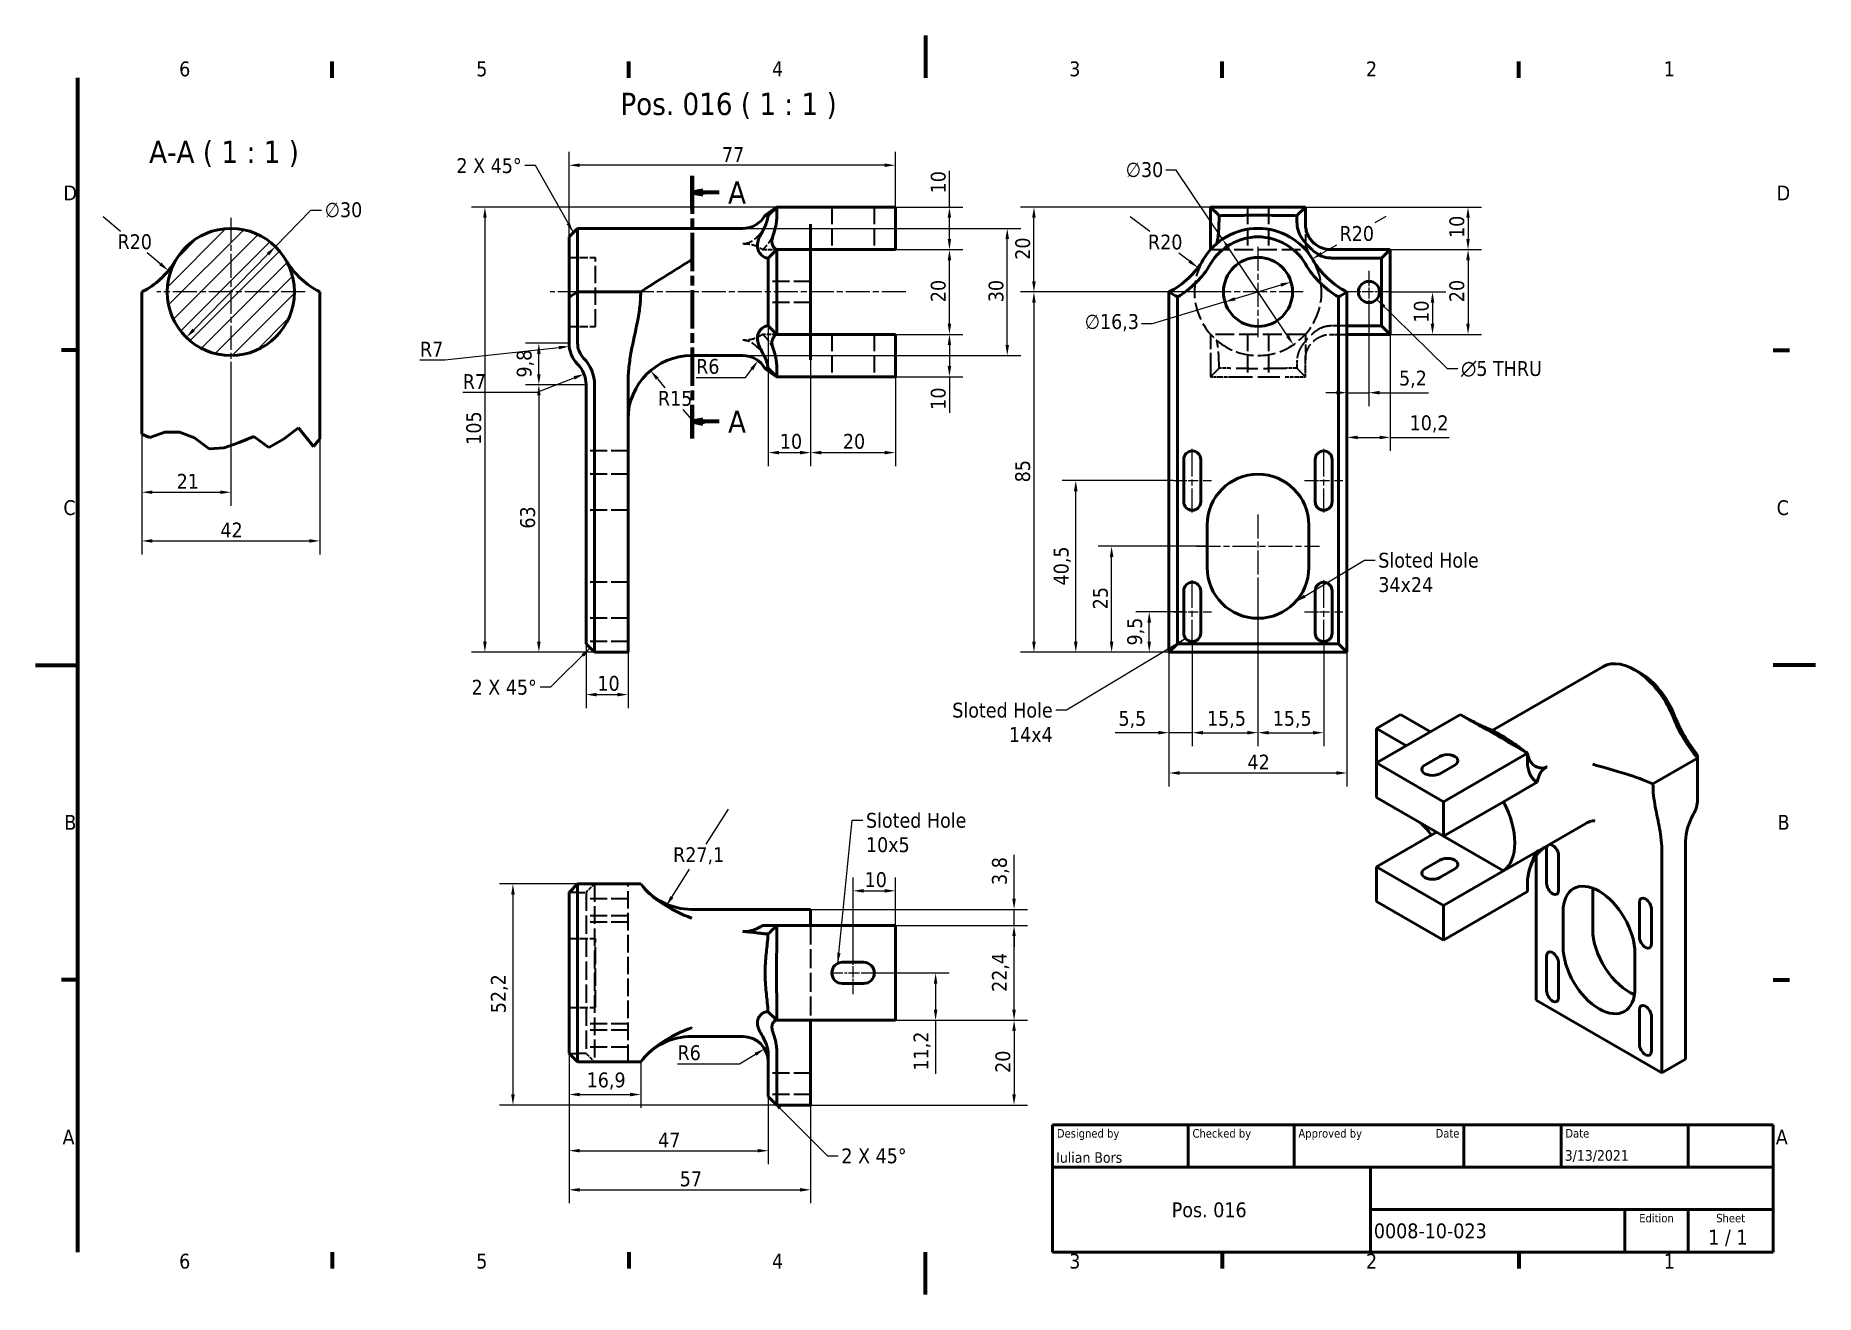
# Model space of a CAD drawing. Header units: millimetres. Extents: x 0 to 420, y 0 to 297.
import ezdxf
from ezdxf.enums import TextEntityAlignment as Align

# ---------------------------------------------------------------- set-up
doc = ezdxf.new("R2010")
doc.units = ezdxf.units.MM
doc.linetypes.add('CHAIN', pattern=[0.3543, 0.2362, -0.0295, 0.0591, -0.0295])
doc.linetypes.add('DASHED', pattern=[0.2068, 0.1655, -0.0413])
for name, color, linetype, lineweight in [('Border (ISO)', 7, 'Continuous', 70), ('Break Line (ISO)', 7, 'Continuous', 50), ('Center Mark (ISO)', 7, 'Continuous', 25), ('Centerline (ISO)', 7, 'Continuous', 25), ('Dimension (ISO)', 7, 'Continuous', 25), ('Hatch (ISO)', 7, 'Continuous', 18), ('Hidden (ISO)', 7, 'DASHED', 35), ('Section Line (ISO)', 7, 'CHAIN', 70), ('Symbol (ISO)', 7, 'Continuous', 25), ('Title (ISO)', 7, 'Continuous', 50), ('Visible (ISO)', 7, 'Continuous', 50)]:
    doc.layers.add(name, color=color, linetype=linetype, lineweight=lineweight)
doc.styles.add('Label Text (ISO)', font='tahoma.ttf')
doc.styles.add('Note Text (ISO)', font='tahoma.ttf')
doc.styles.add('Text Style39', font='tahoma.ttf')
doc.styles.add('Text Style41', font='tahoma.ttf')
doc.styles.add('Text Style45', font='tahoma.ttf')
doc.dimstyles.new('Default - Method 1b (ISO)', dxfattribs={"dimtxt": 3.5, "dimasz": 2.5, "dimexe": 3.175, "dimexo": 0, "dimgap": 0.762, "dimtad": 1, "dimtoh": 1, "dimrnd": 1e-08, "dimtxsty": 'Note Text (ISO)', "dimcen": 0.09, "dimdle": 10, "dimclrd": 256, "dimclre": 256, "dimclrt": 256, "dimazin": 2, "dimtfac": 1, "dimtmove": 0, "dimatfit": 3, "dimfxl": 0, "dimtolj": 1, "dimlwd": -1, "dimlwe": -1, "dimarcsym": 0})
doc.dimstyles.new('Default - Method 1b (ISO)$7', dxfattribs={"dimtxt": 3.5, "dimasz": 2.5, "dimexe": 3.175, "dimexo": 0, "dimgap": 0.762, "dimtad": 1, "dimtoh": 1, "dimrnd": 1e-08, "dimtxsty": 'Note Text (ISO)', "dimcen": 0.09, "dimdle": 10, "dimclrd": 256, "dimclre": 256, "dimclrt": 256, "dimazin": 2, "dimtfac": 1, "dimtmove": 0, "dimatfit": 3, "dimfxl": 0, "dimtolj": 1, "dimlwd": -1, "dimlwe": -1, "dimarcsym": 0})
doc.dimstyles.new('Default - Method 2b (ISO)$7', dxfattribs={"dimtxt": 3.5, "dimasz": 2.5, "dimexe": 3.175, "dimexo": 0, "dimgap": 0.762, "dimtad": 1, "dimtih": 1, "dimtoh": 1, "dimrnd": 1e-08, "dimtxsty": 'Note Text (ISO)', "dimcen": 0.09, "dimdle": 10, "dimclrd": 256, "dimclre": 256, "dimclrt": 256, "dimazin": 2, "dimtfac": 1, "dimtmove": 0, "dimatfit": 3, "dimfxl": 0, "dimtolj": 1, "dimlwd": -1, "dimlwe": -1, "dimarcsym": 0})

msp = doc.modelspace()

# ---------------------------------------------------------------- texts
at = {"layer": 'Symbol (ISO)'}
for s, insert, char_height, attachment_point, style in [('Pos. 016 ( 1 : 1 )', (138.0031, 277.326), 5.24, 7, 'Text Style45'), ('A-A ( 1 : 1 )', (26.7871, 265.9874), 5.25, 7, 'Label Text (ISO)'), ('2 X 45°', (114.7071, 268.0752), 3.5, 3, 'Note Text (ISO)'), ('2 X 45°', (118.2778, 145.0095), 3.5, 3, 'Note Text (ISO)'), ('2 X 45°', (190.1405, 34.441), 3.5, 1, 'Note Text (ISO)')]:
    msp.add_mtext(s, dxfattribs=dict(at, insert=insert, char_height=char_height, attachment_point=attachment_point, style=style))
at = {"layer": 'Symbol (ISO)', "char_height": 3.5, "style": 'Note Text (ISO)'}
for s, insert, width, attachment_point, line_spacing_factor in [('\\fAIGDT|b0|i0;\\H3.5000;n\\fTahoma|b0|i0;\\H3.5000;5 THRU', (336.3602, 220.2082), 20.459143, 1, 0.6125), ('\\fTahoma|b0|i0;Sloted Hole\\P\\fTahoma|b0|i0;34x24', (316.8471, 174.981), 24.196515, 1, 0.987884), ('\\fTahoma|b0|i0;Sloted Hole\\P\\fTahoma|b0|i0;14x4', (240.0242, 139.5969), 24.196515, 3, 0.987884), ('\\fTahoma|b0|i0;Sloted Hole\\P\\fTahoma|b0|i0;10x5', (195.951, 113.6082), 24.196515, 1, 0.987884)]:
    msp.add_mtext(s, dxfattribs=dict(at, insert=insert, width=width, attachment_point=attachment_point, line_spacing_factor=line_spacing_factor))

# ---------------------------------------------------------------- blocks, each defined once
blk = doc.blocks.new('Borders Default Border')
at = {"layer": 'Border (ISO)'}
for p, q in [((70, 287), (70, 290.9)), ((140, 287), (140, 290.9)), ((280, 287), (280, 290.9)), ((350, 287), (350, 290.9)), ((10, 222.75), (6.1, 222.75)), ((410, 222.75), (413.9, 222.75)), ((10, 74.25), (6.1, 74.25)), ((410, 74.25), (413.9, 74.25)), ((70, 10), (70, 6.1)), ((140, 10), (140, 6.1)), ((280, 10), (280, 6.1)), ((350, 10), (350, 6.1))]:
    blk.add_line(p, q, dxfattribs=at)
at = {"layer": 'Border (ISO)', "flags": 128}
for points in [[(210, 297), (210, 287)], [(10, 10), (10, 287)], [(0, 148.5), (10, 148.5)], [(420, 148.5), (410, 148.5)], [(210, 0), (210, 10)]]:
    blk.add_lwpolyline(points, dxfattribs=at)
at = {"layer": 'Border (ISO)', "char_height": 3.5, "attachment_point": 7, "style": 'Note Text (ISO)'}
for s, insert in [('6', (33.88, 287.33)), ('5', (103.98, 287.33)), ('4', (173.78, 287.4)), ('3', (243.91, 287.33)), ('2', (313.94, 287.4)), ('1', (384.21, 287.4)), ('D', (6.57, 258.13)), ('D', (410.87, 258.13)), ('C', (6.56, 183.81)), ('C', (410.86, 183.81)), ('B', (6.78, 109.63)), ('B', (411.08, 109.63)), ('A', (6.36, 35.38)), ('A', (410.66, 35.38)), ('6', (33.88, 6.03)), ('5', (103.98, 6.03)), ('4', (173.78, 6.1)), ('3', (243.91, 6.03)), ('2', (313.94, 6.1)), ('1', (384.21, 6.1))]:
    blk.add_mtext(s, dxfattribs=dict(at, insert=insert))
blk = doc.blocks.new('*D5')
at = {"layer": 'Defpoints', "color": 0}
for p in [(125.9, 266.42), (202.9, 256.51), (125.9, 243.12)]:
    blk.add_point(p, dxfattribs=at)
at = {"layer": 'Dimension (ISO)'}
for p, q in [((125.9, 243.12), (125.9, 269.59)), ((202.9, 256.51), (202.9, 269.59)), ((200.4, 266.42), (128.4, 266.42))]:
    blk.add_line(p, q, dxfattribs=at)
for points in [[(128.4, 266.83), (128.4, 266), (125.9, 266.42)], [(200.4, 266.83), (200.4, 266), (202.9, 266.42)]]:
    blk.add_solid(points, dxfattribs=at)
at = {"layer": 'Dimension (ISO)', "insert": (161.97, 270.68), "char_height": 3.5, "attachment_point": 1, "style": 'Note Text (ISO)'}
blk.add_mtext('\\A1;77', dxfattribs=at)
blk = doc.blocks.new('*D6')
at = {"layer": 'Defpoints', "color": 0}
for p in [(174.9, 256.51), (106.03, 151.51), (131.9, 151.51)]:
    blk.add_point(p, dxfattribs=at)
at = {"layer": 'Dimension (ISO)'}
for p, q in [((174.9, 256.51), (102.85, 256.51)), ((106.03, 254.01), (106.03, 154.01)), ((131.9, 151.51), (102.85, 151.51))]:
    blk.add_line(p, q, dxfattribs=at)
for points in [[(105.61, 254.01), (106.45, 254.01), (106.03, 256.51)], [(105.61, 154.01), (106.45, 154.01), (106.03, 151.51)]]:
    blk.add_solid(points, dxfattribs=at)
at = {"layer": 'Dimension (ISO)', "insert": (101.62, 200.46), "char_height": 3.5, "attachment_point": 1, "rotation": 90, "style": 'Note Text (ISO)'}
blk.add_mtext('\\A1;105', dxfattribs=at)
blk = doc.blocks.new('*D7')
at = {"layer": 'Defpoints', "color": 0}
for p in [(127.9, 96.85), (112.64, 44.67), (174.9, 44.67)]:
    blk.add_point(p, dxfattribs=at)
at = {"layer": 'Dimension (ISO)'}
for p, q in [((127.9, 96.85), (109.47, 96.85)), ((112.64, 94.35), (112.64, 47.17)), ((174.9, 44.67), (109.47, 44.67))]:
    blk.add_line(p, q, dxfattribs=at)
for points in [[(112.23, 94.35), (113.06, 94.35), (112.64, 96.85)], [(112.23, 47.17), (113.06, 47.17), (112.64, 44.67)]]:
    blk.add_solid(points, dxfattribs=at)
at = {"layer": 'Dimension (ISO)', "insert": (107.44, 66.34), "char_height": 3.5, "attachment_point": 1, "rotation": 90, "style": 'Note Text (ISO)'}
blk.add_mtext('\\A1;52,2', dxfattribs=at)
blk = doc.blocks.new('*D8')
at = {"layer": 'Defpoints', "color": 0}
for p in [(267.46, 151.51), (309.46, 151.51), (309.46, 123.02)]:
    blk.add_point(p, dxfattribs=at)
at = {"layer": 'Dimension (ISO)'}
for p, q in [((267.46, 151.51), (267.46, 119.84)), ((309.46, 151.51), (309.46, 119.84)), ((269.96, 123.02), (306.96, 123.02))]:
    blk.add_line(p, q, dxfattribs=at)
for points in [[(269.96, 123.43), (269.96, 122.6), (267.46, 123.02)], [(306.96, 123.43), (306.96, 122.6), (309.46, 123.02)]]:
    blk.add_solid(points, dxfattribs=at)
at = {"layer": 'Dimension (ISO)', "insert": (285.98, 127.35), "char_height": 3.5, "attachment_point": 1, "style": 'Note Text (ISO)'}
blk.add_mtext('\\A1;42', dxfattribs=at)
blk = doc.blocks.new('*D9')
at = {"layer": 'Defpoints', "color": 0}
for p in [(267.46, 151.51), (272.96, 153.51), (272.96, 132.53)]:
    blk.add_point(p, dxfattribs=at)
at = {"layer": 'Dimension (ISO)'}
for p, q in [((267.46, 151.51), (267.46, 129.35)), ((272.96, 153.51), (272.96, 129.35)), ((264.96, 132.53), (254.77, 132.53)), ((272.96, 132.53), (267.46, 132.53)), ((275.46, 132.53), (277.96, 132.53))]:
    blk.add_line(p, q, dxfattribs=at)
for points in [[(264.96, 132.94), (264.96, 132.11), (267.46, 132.53)], [(275.46, 132.94), (275.46, 132.11), (272.96, 132.53)]]:
    blk.add_solid(points, dxfattribs=at)
at = {"layer": 'Dimension (ISO)', "insert": (255.53, 137.66), "char_height": 3.5, "attachment_point": 1, "style": 'Note Text (ISO)'}
blk.add_mtext('\\A1;5,5', dxfattribs=at)
blk = doc.blocks.new('*D10')
at = {"layer": 'Defpoints', "color": 0}
for p in [(288.46, 169.01), (272.96, 153.51), (288.46, 132.53)]:
    blk.add_point(p, dxfattribs=at)
at = {"layer": 'Dimension (ISO)'}
for p, q in [((288.46, 169.01), (288.46, 129.35)), ((272.96, 153.51), (272.96, 129.35)), ((275.46, 132.53), (285.96, 132.53))]:
    blk.add_line(p, q, dxfattribs=at)
for points in [[(275.46, 132.94), (275.46, 132.11), (272.96, 132.53)], [(285.96, 132.94), (285.96, 132.11), (288.46, 132.53)]]:
    blk.add_solid(points, dxfattribs=at)
at = {"layer": 'Dimension (ISO)', "insert": (276.43, 137.67), "char_height": 3.5, "attachment_point": 1, "style": 'Note Text (ISO)'}
blk.add_mtext('\\A1;15,5', dxfattribs=at)
blk = doc.blocks.new('*D11')
at = {"layer": 'Defpoints', "color": 0}
for p in [(288.46, 169.01), (303.96, 153.51), (303.96, 132.53)]:
    blk.add_point(p, dxfattribs=at)
at = {"layer": 'Dimension (ISO)'}
for p, q in [((288.46, 169.01), (288.46, 129.35)), ((303.96, 153.51), (303.96, 129.35)), ((290.96, 132.53), (301.46, 132.53))]:
    blk.add_line(p, q, dxfattribs=at)
for points in [[(290.96, 132.94), (290.96, 132.11), (288.46, 132.53)], [(301.46, 132.94), (301.46, 132.11), (303.96, 132.53)]]:
    blk.add_solid(points, dxfattribs=at)
at = {"layer": 'Dimension (ISO)', "insert": (291.93, 137.67), "char_height": 3.5, "attachment_point": 1, "style": 'Note Text (ISO)'}
blk.add_mtext('\\A1;15,5', dxfattribs=at)
blk = doc.blocks.new('*D12')
at = {"layer": 'Defpoints', "color": 0}
for p in [(262.8, 161.01), (270.96, 161.01), (267.46, 151.51)]:
    blk.add_point(p, dxfattribs=at)
at = {"layer": 'Dimension (ISO)'}
for p, q in [((270.96, 161.01), (259.63, 161.01)), ((262.8, 154.01), (262.8, 158.51)), ((267.46, 151.51), (259.63, 151.51))]:
    blk.add_line(p, q, dxfattribs=at)
for points in [[(262.38, 158.51), (263.22, 158.51), (262.8, 161.01)], [(262.38, 154.01), (263.22, 154.01), (262.8, 151.51)]]:
    blk.add_solid(points, dxfattribs=at)
at = {"layer": 'Dimension (ISO)', "insert": (257.6, 153.11), "char_height": 3.5, "attachment_point": 1, "rotation": 90, "style": 'Note Text (ISO)'}
blk.add_mtext('\\A1;9,5', dxfattribs=at)
blk = doc.blocks.new('*D13')
at = {"layer": 'Defpoints', "color": 0}
for p in [(253.92, 176.51), (276.46, 176.51), (267.46, 151.51)]:
    blk.add_point(p, dxfattribs=at)
at = {"layer": 'Dimension (ISO)'}
for p, q in [((276.46, 176.51), (250.74, 176.51)), ((253.92, 154.01), (253.92, 174.01)), ((267.46, 151.51), (250.74, 151.51))]:
    blk.add_line(p, q, dxfattribs=at)
for points in [[(253.5, 174.01), (254.34, 174.01), (253.92, 176.51)], [(253.5, 154.01), (254.34, 154.01), (253.92, 151.51)]]:
    blk.add_solid(points, dxfattribs=at)
at = {"layer": 'Dimension (ISO)', "insert": (249.51, 161.64), "char_height": 3.5, "attachment_point": 1, "rotation": 90, "style": 'Note Text (ISO)'}
blk.add_mtext('\\A1;25', dxfattribs=at)
blk = doc.blocks.new('*D14')
at = {"layer": 'Defpoints', "color": 0}
for p in [(245.46, 192.01), (268.46, 192.01), (267.46, 151.51)]:
    blk.add_point(p, dxfattribs=at)
at = {"layer": 'Dimension (ISO)'}
for p, q in [((268.46, 192.01), (242.29, 192.01)), ((245.46, 154.01), (245.46, 189.51)), ((267.46, 151.51), (242.29, 151.51))]:
    blk.add_line(p, q, dxfattribs=at)
for points in [[(245.04, 189.51), (245.88, 189.51), (245.46, 192.01)], [(245.04, 154.01), (245.88, 154.01), (245.46, 151.51)]]:
    blk.add_solid(points, dxfattribs=at)
at = {"layer": 'Dimension (ISO)', "insert": (240.26, 167.27), "char_height": 3.5, "attachment_point": 1, "rotation": 90, "style": 'Note Text (ISO)'}
blk.add_mtext('\\A1;40,5', dxfattribs=at)
blk = doc.blocks.new('*D15')
at = {"layer": 'Defpoints', "color": 0}
for p in [(277.81, 236.51), (235.59, 151.51), (267.46, 151.51)]:
    blk.add_point(p, dxfattribs=at)
at = {"layer": 'Dimension (ISO)'}
for p, q in [((277.81, 236.51), (232.41, 236.51)), ((235.59, 234.01), (235.59, 154.01)), ((267.46, 151.51), (232.41, 151.51))]:
    blk.add_line(p, q, dxfattribs=at)
for points in [[(235.17, 234.01), (236.01, 234.01), (235.59, 236.51)], [(235.17, 154.01), (236.01, 154.01), (235.59, 151.51)]]:
    blk.add_solid(points, dxfattribs=at)
at = {"layer": 'Dimension (ISO)', "insert": (231.17, 191.6), "char_height": 3.5, "attachment_point": 1, "rotation": 90, "style": 'Note Text (ISO)'}
blk.add_mtext('\\A1;85', dxfattribs=at)
blk = doc.blocks.new('*D16')
at = {"layer": 'Defpoints', "color": 0}
for p in [(129.9, 153.51), (139.8, 151.51), (139.8, 141.51)]:
    blk.add_point(p, dxfattribs=at)
at = {"layer": 'Dimension (ISO)'}
for p, q in [((129.9, 153.51), (129.9, 138.34)), ((139.8, 151.51), (139.8, 138.34)), ((132.4, 141.51), (137.3, 141.51))]:
    blk.add_line(p, q, dxfattribs=at)
for points in [[(132.4, 141.93), (132.4, 141.1), (129.9, 141.51)], [(137.3, 141.93), (137.3, 141.1), (139.8, 141.51)]]:
    blk.add_solid(points, dxfattribs=at)
at = {"layer": 'Dimension (ISO)', "insert": (132.58, 145.92), "char_height": 3.5, "attachment_point": 1, "style": 'Note Text (ISO)'}
blk.add_mtext('\\A1;10', dxfattribs=at)
blk = doc.blocks.new('*D17')
at = {"layer": 'Defpoints', "color": 0}
for p in [(122.9, 214.61), (129.42, 217.14)]:
    blk.add_point(p, dxfattribs=at)
at = {"layer": 'Dimension (ISO)'}
for p, q in [((118.37, 212.86), (127.09, 216.24)), ((100.81, 212.86), (118.37, 212.86))]:
    blk.add_line(p, q, dxfattribs=at)
blk.add_solid([(126.94, 216.63), (127.24, 215.85), (129.42, 217.14)], dxfattribs=at)
at = {"layer": 'Dimension (ISO)', "insert": (100.81, 217.12), "char_height": 3.5, "attachment_point": 1, "style": 'Note Text (ISO)'}
blk.add_mtext('\\A1;R7', dxfattribs=at)
blk = doc.blocks.new('*D18')
at = {"layer": 'Defpoints', "color": 0}
for p in [(129.9, 214.61), (118.76, 151.51), (131.9, 151.51)]:
    blk.add_point(p, dxfattribs=at)
at = {"layer": 'Dimension (ISO)'}
for p, q in [((129.9, 214.61), (115.58, 214.61)), ((118.76, 212.11), (118.76, 154.01)), ((131.9, 151.51), (115.58, 151.51))]:
    blk.add_line(p, q, dxfattribs=at)
for points in [[(118.34, 212.11), (119.17, 212.11), (118.76, 214.61)], [(118.34, 154.01), (119.17, 154.01), (118.76, 151.51)]]:
    blk.add_solid(points, dxfattribs=at)
at = {"layer": 'Dimension (ISO)', "insert": (114.35, 180.67), "char_height": 3.5, "attachment_point": 1, "rotation": 90, "style": 'Note Text (ISO)'}
blk.add_mtext('\\A1;63', dxfattribs=at)
blk = doc.blocks.new('*D19')
at = {"layer": 'Defpoints', "color": 0}
for p in [(118.76, 224.41), (125.9, 224.41), (129.9, 214.61)]:
    blk.add_point(p, dxfattribs=at)
at = {"layer": 'Dimension (ISO)'}
for p, q in [((125.9, 224.41), (115.58, 224.41)), ((118.76, 217.11), (118.76, 221.91)), ((129.9, 214.61), (115.58, 214.61))]:
    blk.add_line(p, q, dxfattribs=at)
for points in [[(118.34, 221.91), (119.17, 221.91), (118.76, 224.41)], [(118.34, 217.11), (119.17, 217.11), (118.76, 214.61)]]:
    blk.add_solid(points, dxfattribs=at)
at = {"layer": 'Dimension (ISO)', "insert": (113.54, 216.32), "char_height": 3.5, "attachment_point": 1, "rotation": 90, "style": 'Note Text (ISO)'}
blk.add_mtext('\\A1;9,8', dxfattribs=at)
blk = doc.blocks.new('*D20')
at = {"layer": 'Defpoints', "color": 0}
for p in [(125.94, 223.67), (132.9, 224.41)]:
    blk.add_point(p, dxfattribs=at)
at = {"layer": 'Dimension (ISO)'}
for p, q in [((96.56, 220.51), (123.45, 223.4)), ((90.71, 220.51), (96.56, 220.51))]:
    blk.add_line(p, q, dxfattribs=at)
blk.add_solid([(123.41, 223.81), (123.5, 222.98), (125.94, 223.67)], dxfattribs=at)
at = {"layer": 'Dimension (ISO)', "insert": (90.71, 224.77), "char_height": 3.5, "attachment_point": 1, "style": 'Note Text (ISO)'}
blk.add_mtext('\\A1;R7', dxfattribs=at)
blk = doc.blocks.new('*D21')
at = {"layer": 'Defpoints', "color": 0}
for p in [(145.1, 217.96), (154.8, 206.51)]:
    blk.add_point(p, dxfattribs=at)
at = {"layer": 'Dimension (ISO)'}
for p, q in [((146.72, 216.05), (148.52, 213.93)), ((154.8, 206.51), (152.85, 208.82))]:
    blk.add_line(p, q, dxfattribs=at)
blk.add_solid([(147.03, 216.32), (146.4, 215.78), (145.1, 217.96)], dxfattribs=at)
at = {"layer": 'Dimension (ISO)', "insert": (146.86, 213.16), "char_height": 3.5, "attachment_point": 1, "style": 'Note Text (ISO)'}
blk.add_mtext('\\A1;R15', dxfattribs=at)
blk = doc.blocks.new('*D22')
at = {"layer": 'Defpoints', "color": 0}
for p in [(235.59, 256.51), (282.06, 256.51), (277.81, 236.51)]:
    blk.add_point(p, dxfattribs=at)
at = {"layer": 'Dimension (ISO)'}
for p, q in [((282.06, 256.51), (232.41, 256.51)), ((235.59, 239.01), (235.59, 254.01)), ((277.81, 236.51), (232.41, 236.51))]:
    blk.add_line(p, q, dxfattribs=at)
for points in [[(235.17, 254.01), (236.01, 254.01), (235.59, 256.51)], [(235.17, 239.01), (236.01, 239.01), (235.59, 236.51)]]:
    blk.add_solid(points, dxfattribs=at)
at = {"layer": 'Dimension (ISO)', "insert": (231.18, 244.11), "char_height": 3.5, "attachment_point": 1, "rotation": 90, "style": 'Note Text (ISO)'}
blk.add_mtext('\\A1;20', dxfattribs=at)
blk = doc.blocks.new('*D23')
at = {"layer": 'Defpoints', "color": 0}
for p in [(258.32, 254.3), (274.28, 242.26)]:
    blk.add_point(p, dxfattribs=at)
at = {"layer": 'Dimension (ISO)'}
for p, q in [((258.32, 254.3), (262.94, 250.82)), ((272.29, 243.76), (269.79, 245.65))]:
    blk.add_line(p, q, dxfattribs=at)
blk.add_solid([(272.54, 244.09), (272.04, 243.43), (274.28, 242.26)], dxfattribs=at)
at = {"layer": 'Dimension (ISO)', "insert": (262.51, 250.05), "char_height": 3.5, "attachment_point": 1, "style": 'Note Text (ISO)'}
blk.add_mtext('\\A1;R20', dxfattribs=at)
blk = doc.blocks.new('*D24')
at = {"layer": 'Defpoints', "color": 0}
for p in [(280.1, 248.97), (296.82, 224.06)]:
    blk.add_point(p, dxfattribs=at)
at = {"layer": 'Dimension (ISO)'}
for p, q in [((269.18, 265.25), (266.68, 265.25)), ((280.1, 248.97), (269.18, 265.25)), ((295.43, 226.13), (281.49, 246.89))]:
    blk.add_line(p, q, dxfattribs=at)
for points in [[(281.84, 247.13), (281.15, 246.66), (280.1, 248.97)], [(295.77, 226.37), (295.08, 225.9), (296.82, 224.06)]]:
    blk.add_solid(points, dxfattribs=at)
at = {"layer": 'Dimension (ISO)', "insert": (257.25, 267.14), "char_height": 3.5, "attachment_point": 1, "style": 'Note Text (ISO)'}
blk.add_mtext('\\A1;∅30', dxfattribs=at)
blk = doc.blocks.new('*D25')
at = {"layer": 'Defpoints', "color": 0}
for p in [(318.6, 254.3), (301.28, 244.31)]:
    blk.add_point(p, dxfattribs=at)
at = {"layer": 'Dimension (ISO)'}
for p, q in [((318.6, 254.3), (316.05, 252.83)), ((303.44, 245.56), (307.08, 247.66))]:
    blk.add_line(p, q, dxfattribs=at)
blk.add_arc((318.6, 254.3), 20, 200.8647, 210.5457, dxfattribs=at)
blk.add_solid([(303.23, 245.92), (303.65, 245.2), (301.28, 244.31)], dxfattribs=at)
at = {"layer": 'Dimension (ISO)', "insert": (307.72, 252.07), "char_height": 3.5, "attachment_point": 1, "style": 'Note Text (ISO)'}
blk.add_mtext('\\A1;R20', dxfattribs=at)
blk = doc.blocks.new('*D26')
at = {"layer": 'Defpoints', "color": 0}
for p in [(314.64, 231.51), (309.46, 220.91), (314.64, 212.75)]:
    blk.add_point(p, dxfattribs=at)
at = {"layer": 'Dimension (ISO)'}
for p, q in [((314.64, 231.51), (314.64, 209.57)), ((309.46, 220.91), (309.46, 209.57)), ((306.96, 212.75), (304.46, 212.75)), ((309.46, 212.75), (314.64, 212.75)), ((317.14, 212.75), (328.71, 212.75))]:
    blk.add_line(p, q, dxfattribs=at)
for points in [[(306.96, 213.17), (306.96, 212.33), (309.46, 212.75)], [(317.14, 213.17), (317.14, 212.33), (314.64, 212.75)]]:
    blk.add_solid(points, dxfattribs=at)
at = {"layer": 'Dimension (ISO)', "insert": (321.74, 217.95), "char_height": 3.5, "attachment_point": 1, "style": 'Note Text (ISO)'}
blk.add_mtext('\\A1;5,2', dxfattribs=at)
blk = doc.blocks.new('*D27')
at = {"layer": 'Defpoints', "color": 0}
for p in [(309.46, 224.41), (319.64, 226.51), (319.64, 202.2)]:
    blk.add_point(p, dxfattribs=at)
at = {"layer": 'Dimension (ISO)'}
for p, q in [((309.46, 224.41), (309.46, 199.02)), ((319.64, 226.51), (319.64, 199.02)), ((311.96, 202.2), (317.14, 202.2)), ((319.64, 202.2), (333.6, 202.2))]:
    blk.add_line(p, q, dxfattribs=at)
for points in [[(311.96, 202.61), (311.96, 201.78), (309.46, 202.2)], [(317.14, 202.61), (317.14, 201.78), (319.64, 202.2)]]:
    blk.add_solid(points, dxfattribs=at)
at = {"layer": 'Dimension (ISO)', "insert": (324.24, 207.4), "char_height": 3.5, "attachment_point": 1, "style": 'Note Text (ISO)'}
blk.add_mtext('\\A1;10,2', dxfattribs=at)
blk = doc.blocks.new('*D28')
at = {"layer": 'Defpoints', "color": 0}
for p in [(319.64, 246.51), (319.64, 226.51), (338.03, 226.51)]:
    blk.add_point(p, dxfattribs=at)
at = {"layer": 'Dimension (ISO)'}
for p, q in [((319.64, 246.51), (341.2, 246.51)), ((338.03, 244.01), (338.03, 229.01)), ((319.64, 226.51), (341.2, 226.51))]:
    blk.add_line(p, q, dxfattribs=at)
for points in [[(337.61, 244.01), (338.44, 244.01), (338.03, 246.51)], [(337.61, 229.01), (338.44, 229.01), (338.03, 226.51)]]:
    blk.add_solid(points, dxfattribs=at)
at = {"layer": 'Dimension (ISO)', "insert": (333.62, 234.11), "char_height": 3.5, "attachment_point": 1, "rotation": 90, "style": 'Note Text (ISO)'}
blk.add_mtext('\\A1;20', dxfattribs=at)
blk = doc.blocks.new('*D29')
at = {"layer": 'Defpoints', "color": 0}
for p in [(294.86, 256.51), (319.64, 246.51), (338.03, 246.51)]:
    blk.add_point(p, dxfattribs=at)
at = {"layer": 'Dimension (ISO)'}
for p, q in [((294.86, 256.51), (341.2, 256.51)), ((338.03, 254.01), (338.03, 249.01)), ((319.64, 246.51), (341.2, 246.51))]:
    blk.add_line(p, q, dxfattribs=at)
for points in [[(337.61, 254.01), (338.44, 254.01), (338.03, 256.51)], [(337.61, 249.01), (338.44, 249.01), (338.03, 246.51)]]:
    blk.add_solid(points, dxfattribs=at)
at = {"layer": 'Dimension (ISO)', "insert": (333.62, 249.25), "char_height": 3.5, "attachment_point": 1, "rotation": 90, "style": 'Note Text (ISO)'}
blk.add_mtext('\\A1;10', dxfattribs=at)
blk = doc.blocks.new('*D30')
at = {"layer": 'Defpoints', "color": 0}
for p in [(166.9, 54.85), (172.03, 57.96)]:
    blk.add_point(p, dxfattribs=at)
at = {"layer": 'Dimension (ISO)'}
for p, q in [((166.12, 54.38), (169.89, 56.66)), ((151.48, 54.38), (166.12, 54.38))]:
    blk.add_line(p, q, dxfattribs=at)
blk.add_solid([(169.68, 57.02), (170.11, 56.31), (172.03, 57.96)], dxfattribs=at)
at = {"layer": 'Dimension (ISO)', "insert": (151.48, 58.78), "char_height": 3.5, "attachment_point": 1, "style": 'Note Text (ISO)'}
blk.add_mtext('\\A1;R6', dxfattribs=at)
blk = doc.blocks.new('*D31')
at = {"layer": 'Defpoints', "color": 0}
for p in [(163.4, 114.49), (148.8, 91.64)]:
    blk.add_point(p, dxfattribs=at)
at = {"layer": 'Dimension (ISO)'}
for p, q in [((163.4, 114.49), (158.14, 106.26)), ((150.14, 93.74), (154.33, 100.29))]:
    blk.add_line(p, q, dxfattribs=at)
blk.add_solid([(149.79, 93.97), (150.49, 93.52), (148.8, 91.64)], dxfattribs=at)
at = {"layer": 'Dimension (ISO)', "insert": (150.44, 105.5), "char_height": 3.5, "attachment_point": 1, "style": 'Note Text (ISO)'}
blk.add_mtext('\\A1;R27,1', dxfattribs=at)
blk = doc.blocks.new('*D32')
at = {"layer": 'Defpoints', "color": 0}
for p in [(202.9, 95.22), (202.9, 87.03), (192.9, 80.85)]:
    blk.add_point(p, dxfattribs=at)
at = {"layer": 'Dimension (ISO)'}
for p, q in [((192.9, 80.85), (192.9, 98.39)), ((202.9, 87.03), (202.9, 98.39)), ((195.4, 95.22), (200.4, 95.22))]:
    blk.add_line(p, q, dxfattribs=at)
for points in [[(195.4, 95.63), (195.4, 94.8), (192.9, 95.22)], [(200.4, 95.63), (200.4, 94.8), (202.9, 95.22)]]:
    blk.add_solid(points, dxfattribs=at)
at = {"layer": 'Dimension (ISO)', "insert": (195.63, 99.62), "char_height": 3.5, "attachment_point": 1, "style": 'Note Text (ISO)'}
blk.add_mtext('\\A1;10', dxfattribs=at)
blk = doc.blocks.new('*D33')
at = {"layer": 'Defpoints', "color": 0}
for p in [(195.4, 75.85), (202.9, 64.67), (212.39, 64.67)]:
    blk.add_point(p, dxfattribs=at)
at = {"layer": 'Dimension (ISO)'}
for p, q in [((195.4, 75.85), (215.56, 75.85)), ((212.39, 73.35), (212.39, 67.17)), ((202.9, 64.67), (215.56, 64.67)), ((212.39, 64.67), (212.39, 52.05))]:
    blk.add_line(p, q, dxfattribs=at)
for points in [[(211.97, 73.35), (212.8, 73.35), (212.39, 75.85)], [(211.97, 67.17), (212.8, 67.17), (212.39, 64.67)]]:
    blk.add_solid(points, dxfattribs=at)
at = {"layer": 'Dimension (ISO)', "insert": (207.18, 52.81), "char_height": 3.5, "attachment_point": 1, "rotation": 90, "style": 'Note Text (ISO)'}
blk.add_mtext('\\A1;11,2', dxfattribs=at)
blk = doc.blocks.new('*D34')
at = {"layer": 'Defpoints', "color": 0}
for p in [(170.5, 220.31), (166.9, 215.51)]:
    blk.add_point(p, dxfattribs=at)
at = {"layer": 'Dimension (ISO)'}
for p, q in [((155.87, 216.31), (167.5, 216.31)), ((167.5, 216.31), (169, 218.31))]:
    blk.add_line(p, q, dxfattribs=at)
blk.add_solid([(168.66, 218.56), (169.33, 218.06), (170.5, 220.31)], dxfattribs=at)
at = {"layer": 'Dimension (ISO)', "insert": (155.87, 220.71), "char_height": 3.5, "attachment_point": 1, "style": 'Note Text (ISO)'}
blk.add_mtext('\\A1;R6', dxfattribs=at)
blk = doc.blocks.new('*D35')
at = {"layer": 'Defpoints', "color": 0}
for p in [(202.9, 87.03), (230.9, 87.03), (202.9, 64.67)]:
    blk.add_point(p, dxfattribs=at)
at = {"layer": 'Dimension (ISO)'}
for p, q in [((202.9, 87.03), (234.07, 87.03)), ((230.9, 67.17), (230.9, 84.53)), ((202.9, 64.67), (234.07, 64.67))]:
    blk.add_line(p, q, dxfattribs=at)
for points in [[(230.48, 84.53), (231.31, 84.53), (230.9, 87.03)], [(230.48, 67.17), (231.31, 67.17), (230.9, 64.67)]]:
    blk.add_solid(points, dxfattribs=at)
at = {"layer": 'Dimension (ISO)', "insert": (225.69, 71.37), "char_height": 3.5, "attachment_point": 1, "rotation": 90, "style": 'Note Text (ISO)'}
blk.add_mtext('\\A1;22,4', dxfattribs=at)
blk = doc.blocks.new('*D36')
at = {"layer": 'Defpoints', "color": 0}
for p in [(202.9, 64.67), (182.9, 44.67), (230.9, 44.67)]:
    blk.add_point(p, dxfattribs=at)
at = {"layer": 'Dimension (ISO)'}
for p, q in [((202.9, 64.67), (234.07, 64.67)), ((230.9, 62.17), (230.9, 47.17)), ((182.9, 44.67), (234.07, 44.67))]:
    blk.add_line(p, q, dxfattribs=at)
for points in [[(230.48, 62.17), (231.31, 62.17), (230.9, 64.67)], [(230.48, 47.17), (231.31, 47.17), (230.9, 44.67)]]:
    blk.add_solid(points, dxfattribs=at)
at = {"layer": 'Dimension (ISO)', "insert": (226.49, 52.27), "char_height": 3.5, "attachment_point": 1, "rotation": 90, "style": 'Note Text (ISO)'}
blk.add_mtext('\\A1;20', dxfattribs=at)
blk = doc.blocks.new('*D37')
at = {"layer": 'Defpoints', "color": 0}
for p in [(125.9, 64.66), (172.9, 46.67), (172.9, 33.9)]:
    blk.add_point(p, dxfattribs=at)
at = {"layer": 'Dimension (ISO)'}
for p, q in [((125.9, 64.66), (125.9, 30.73)), ((172.9, 46.67), (172.9, 30.73)), ((128.4, 33.9), (170.4, 33.9))]:
    blk.add_line(p, q, dxfattribs=at)
for points in [[(128.4, 34.32), (128.4, 33.49), (125.9, 33.9)], [(170.4, 34.32), (170.4, 33.49), (172.9, 33.9)]]:
    blk.add_solid(points, dxfattribs=at)
at = {"layer": 'Dimension (ISO)', "insert": (146.9, 38.17), "char_height": 3.5, "attachment_point": 1, "style": 'Note Text (ISO)'}
blk.add_mtext('\\A1;47', dxfattribs=at)
blk = doc.blocks.new('*D38')
at = {"layer": 'Defpoints', "color": 0}
for p in [(125.9, 64.66), (182.9, 58.67), (182.9, 24.67)]:
    blk.add_point(p, dxfattribs=at)
at = {"layer": 'Dimension (ISO)'}
for p, q in [((125.9, 64.66), (125.9, 21.5)), ((182.9, 58.67), (182.9, 21.5)), ((128.4, 24.67), (180.4, 24.67))]:
    blk.add_line(p, q, dxfattribs=at)
for points in [[(128.4, 25.09), (128.4, 24.25), (125.9, 24.67)], [(180.4, 25.09), (180.4, 24.25), (182.9, 24.67)]]:
    blk.add_solid(points, dxfattribs=at)
at = {"layer": 'Dimension (ISO)', "insert": (152, 29.01), "char_height": 3.5, "attachment_point": 1, "style": 'Note Text (ISO)'}
blk.add_mtext('\\A1;57', dxfattribs=at)
blk = doc.blocks.new('*D39')
at = {"layer": 'Defpoints', "color": 0}
for p in [(182.9, 90.85), (202.9, 87.03), (230.9, 87.03)]:
    blk.add_point(p, dxfattribs=at)
at = {"layer": 'Dimension (ISO)'}
for p, q in [((230.9, 93.35), (230.9, 103.69)), ((182.9, 90.85), (234.07, 90.85)), ((230.9, 87.03), (230.9, 90.85)), ((202.9, 87.03), (234.07, 87.03)), ((230.9, 84.53), (230.9, 82.03))]:
    blk.add_line(p, q, dxfattribs=at)
for points in [[(230.48, 93.35), (231.31, 93.35), (230.9, 90.85)], [(230.48, 84.53), (231.31, 84.53), (230.9, 87.03)]]:
    blk.add_solid(points, dxfattribs=at)
at = {"layer": 'Dimension (ISO)', "insert": (225.69, 96.61), "char_height": 3.5, "attachment_point": 1, "rotation": 90, "style": 'Note Text (ISO)'}
blk.add_mtext('\\A1;3,8', dxfattribs=at)
blk = doc.blocks.new('*D40')
at = {"layer": 'Defpoints', "color": 0}
for p in [(125.9, 56.85), (142.8, 54.85), (142.8, 47.16)]:
    blk.add_point(p, dxfattribs=at)
at = {"layer": 'Dimension (ISO)'}
for p, q in [((125.9, 56.85), (125.9, 43.99)), ((142.8, 54.85), (142.8, 43.99)), ((128.4, 47.16), (140.3, 47.16))]:
    blk.add_line(p, q, dxfattribs=at)
for points in [[(128.4, 47.58), (128.4, 46.74), (125.9, 47.16)], [(140.3, 47.58), (140.3, 46.74), (142.8, 47.16)]]:
    blk.add_solid(points, dxfattribs=at)
at = {"layer": 'Dimension (ISO)', "insert": (130.04, 52.36), "char_height": 3.5, "attachment_point": 1, "style": 'Note Text (ISO)'}
blk.add_mtext('\\A1;16,9', dxfattribs=at)
blk = doc.blocks.new('*D41')
at = {"layer": 'Defpoints', "color": 0}
for p in [(202.9, 226.51), (215.65, 226.51), (202.9, 216.51)]:
    blk.add_point(p, dxfattribs=at)
at = {"layer": 'Dimension (ISO)'}
for p, q in [((202.9, 226.51), (218.82, 226.51)), ((215.65, 224.01), (215.65, 219.01)), ((202.9, 216.51), (218.82, 216.51)), ((215.65, 216.51), (215.65, 207.96))]:
    blk.add_line(p, q, dxfattribs=at)
for points in [[(215.23, 224.01), (216.06, 224.01), (215.65, 226.51)], [(215.23, 219.01), (216.06, 219.01), (215.65, 216.51)]]:
    blk.add_solid(points, dxfattribs=at)
at = {"layer": 'Dimension (ISO)', "insert": (211.24, 208.72), "char_height": 3.5, "attachment_point": 1, "rotation": 90, "style": 'Note Text (ISO)'}
blk.add_mtext('\\A1;10', dxfattribs=at)
blk = doc.blocks.new('*D42')
at = {"layer": 'Defpoints', "color": 0}
for p in [(202.9, 246.51), (215.65, 246.51), (202.9, 226.51)]:
    blk.add_point(p, dxfattribs=at)
at = {"layer": 'Dimension (ISO)'}
for p, q in [((202.9, 246.51), (218.82, 246.51)), ((215.65, 229.01), (215.65, 244.01)), ((202.9, 226.51), (218.82, 226.51))]:
    blk.add_line(p, q, dxfattribs=at)
for points in [[(215.23, 244.01), (216.06, 244.01), (215.65, 246.51)], [(215.23, 229.01), (216.06, 229.01), (215.65, 226.51)]]:
    blk.add_solid(points, dxfattribs=at)
at = {"layer": 'Dimension (ISO)', "insert": (211.24, 234.11), "char_height": 3.5, "attachment_point": 1, "rotation": 90, "style": 'Note Text (ISO)'}
blk.add_mtext('\\A1;20', dxfattribs=at)
blk = doc.blocks.new('*D43')
at = {"layer": 'Defpoints', "color": 0}
for p in [(182.9, 226.51), (202.9, 216.51), (202.9, 198.61)]:
    blk.add_point(p, dxfattribs=at)
at = {"layer": 'Dimension (ISO)'}
for p, q in [((182.9, 226.51), (182.9, 195.44)), ((202.9, 216.51), (202.9, 195.44)), ((185.4, 198.61), (200.4, 198.61))]:
    blk.add_line(p, q, dxfattribs=at)
for points in [[(185.4, 199.03), (185.4, 198.2), (182.9, 198.61)], [(200.4, 199.03), (200.4, 198.2), (202.9, 198.61)]]:
    blk.add_solid(points, dxfattribs=at)
at = {"layer": 'Dimension (ISO)', "insert": (190.5, 203.02), "char_height": 3.5, "attachment_point": 1, "style": 'Note Text (ISO)'}
blk.add_mtext('\\A1;20', dxfattribs=at)
blk = doc.blocks.new('*D44')
at = {"layer": 'Defpoints', "color": 0}
for p in [(172.9, 228.51), (182.9, 226.51), (182.9, 198.61)]:
    blk.add_point(p, dxfattribs=at)
at = {"layer": 'Dimension (ISO)'}
for p, q in [((172.9, 228.51), (172.9, 195.44)), ((182.9, 226.51), (182.9, 195.44)), ((175.4, 198.61), (180.4, 198.61))]:
    blk.add_line(p, q, dxfattribs=at)
for points in [[(175.4, 199.03), (175.4, 198.2), (172.9, 198.61)], [(180.4, 199.03), (180.4, 198.2), (182.9, 198.61)]]:
    blk.add_solid(points, dxfattribs=at)
at = {"layer": 'Dimension (ISO)', "insert": (175.63, 203.02), "char_height": 3.5, "attachment_point": 1, "style": 'Note Text (ISO)'}
blk.add_mtext('\\A1;10', dxfattribs=at)
blk = doc.blocks.new('*D45')
at = {"layer": 'Defpoints', "color": 0}
for p in [(166.9, 251.51), (229.29, 251.51), (166.9, 221.51)]:
    blk.add_point(p, dxfattribs=at)
at = {"layer": 'Dimension (ISO)'}
for p, q in [((166.9, 251.51), (232.46, 251.51)), ((229.29, 224.01), (229.29, 249.01)), ((166.9, 221.51), (232.46, 221.51))]:
    blk.add_line(p, q, dxfattribs=at)
for points in [[(228.87, 249.01), (229.7, 249.01), (229.29, 251.51)], [(228.87, 224.01), (229.7, 224.01), (229.29, 221.51)]]:
    blk.add_solid(points, dxfattribs=at)
at = {"layer": 'Dimension (ISO)', "insert": (224.88, 234.1), "char_height": 3.5, "attachment_point": 1, "rotation": 90, "style": 'Note Text (ISO)'}
blk.add_mtext('\\A1;30', dxfattribs=at)
blk = doc.blocks.new('*D46')
at = {"layer": 'Defpoints', "color": 0}
for p in [(202.9, 256.51), (215.65, 256.51), (202.9, 246.51)]:
    blk.add_point(p, dxfattribs=at)
at = {"layer": 'Dimension (ISO)'}
for p, q in [((215.65, 256.51), (215.65, 265.07)), ((202.9, 256.51), (218.82, 256.51)), ((215.65, 249.01), (215.65, 254.01)), ((202.9, 246.51), (218.82, 246.51))]:
    blk.add_line(p, q, dxfattribs=at)
for points in [[(215.23, 254.01), (216.06, 254.01), (215.65, 256.51)], [(215.23, 249.01), (216.06, 249.01), (215.65, 246.51)]]:
    blk.add_solid(points, dxfattribs=at)
at = {"layer": 'Dimension (ISO)', "insert": (211.24, 259.78), "char_height": 3.5, "attachment_point": 1, "rotation": 90, "style": 'Note Text (ISO)'}
blk.add_mtext('\\A1;10', dxfattribs=at)
blk = doc.blocks.new('2dTransSection0')
at = {"layer": 'Section Line (ISO)', "linetype": 'CHAIN', "ltscale": 38.156311}
blk.add_line((154.95, 263.95), (154.95, 201.96), dxfattribs=at)
at = {"layer": 'Section Line (ISO)', "linetype": 'Continuous', "lineweight": 140}
for p, q in [((154.95, 263.95), (154.95, 256.03)), ((154.95, 209.88), (154.95, 201.96))]:
    blk.add_line(p, q, dxfattribs=at)
at = {"layer": 'Section Line (ISO)', "linetype": 'Continuous'}
for p, q in [((157.45, 260.49), (154.95, 259.99)), ((157.45, 259.49), (157.45, 260.49)), ((157.45, 259.99), (154.95, 259.99)), ((154.95, 259.99), (157.45, 259.49)), ((161.32, 259.99), (157.45, 259.99)), ((157.45, 206.42), (154.95, 205.92)), ((157.45, 205.92), (154.95, 205.92)), ((154.95, 205.92), (157.45, 205.42)), ((157.45, 205.42), (157.45, 206.42)), ((161.32, 205.92), (157.45, 205.92))]:
    blk.add_line(p, q, dxfattribs=at)
at = {"layer": 'Section Line (ISO)', "linetype": 'Continuous', "flags": 128}
for points in [[(157.45, 260.49), (154.95, 259.99)], [(157.45, 206.42), (154.95, 205.92)]]:
    blk.add_lwpolyline(points, dxfattribs=at)
at = {"layer": 'Section Line (ISO)'}
for points in [[(157.45, 260.49), (154.95, 259.99), (157.45, 259.49), (157.45, 260.49)], [(157.45, 206.42), (154.95, 205.92), (157.45, 205.42), (157.45, 206.42)]]:
    blk.add_solid(points, dxfattribs=at)
at = {"layer": 'Section Line (ISO)', "char_height": 5.25, "attachment_point": 7, "style": 'Label Text (ISO)'}
for insert in [(163.41, 257.37), (163.41, 203.29)]:
    blk.add_mtext('A', dxfattribs=dict(at, insert=insert))
blk = doc.blocks.new('*D48')
at = {"layer": 'Defpoints', "color": 0}
for p in [(56.58, 247.23), (35.58, 225.8)]:
    blk.add_point(p, dxfattribs=at)
at = {"layer": 'Dimension (ISO)'}
for p, q in [((56.58, 247.23), (64.96, 255.79)), ((64.96, 255.79), (67.46, 255.79)), ((37.33, 227.59), (54.83, 245.44))]:
    blk.add_line(p, q, dxfattribs=at)
for points in [[(54.53, 245.73), (55.13, 245.15), (56.58, 247.23)], [(37.03, 227.88), (37.63, 227.29), (35.58, 225.8)]]:
    blk.add_solid(points, dxfattribs=at)
at = {"layer": 'Dimension (ISO)', "insert": (68.23, 257.67), "char_height": 3.5, "attachment_point": 1, "style": 'Note Text (ISO)'}
blk.add_mtext('\\A1;∅30', dxfattribs=at)
blk = doc.blocks.new('*D49')
at = {"layer": 'Defpoints', "color": 0}
for p in [(15.94, 254.3), (31.35, 241.55)]:
    blk.add_point(p, dxfattribs=at)
at = {"layer": 'Dimension (ISO)'}
for p, q in [((15.94, 254.3), (20.06, 250.89)), ((29.42, 243.14), (26.3, 245.72))]:
    blk.add_line(p, q, dxfattribs=at)
blk.add_solid([(29.68, 243.46), (29.15, 242.82), (31.35, 241.55)], dxfattribs=at)
at = {"layer": 'Dimension (ISO)', "insert": (19.33, 250.13), "char_height": 3.5, "attachment_point": 1, "style": 'Note Text (ISO)'}
blk.add_mtext('\\A1;R20', dxfattribs=at)
blk = doc.blocks.new('*D50')
at = {"layer": 'Defpoints', "color": 0}
for p in [(46.08, 219.01), (25.08, 215.09), (46.08, 189.26)]:
    blk.add_point(p, dxfattribs=at)
at = {"layer": 'Dimension (ISO)'}
for p, q in [((46.08, 219.01), (46.08, 186.08)), ((25.08, 215.09), (25.08, 186.08)), ((27.58, 189.26), (43.58, 189.26))]:
    blk.add_line(p, q, dxfattribs=at)
for points in [[(27.58, 189.68), (27.58, 188.84), (25.08, 189.26)], [(43.58, 189.68), (43.58, 188.84), (46.08, 189.26)]]:
    blk.add_solid(points, dxfattribs=at)
at = {"layer": 'Dimension (ISO)', "insert": (33.28, 193.59), "char_height": 3.5, "attachment_point": 1, "style": 'Note Text (ISO)'}
blk.add_mtext('\\A1;21', dxfattribs=at)
blk = doc.blocks.new('*D51')
at = {"layer": 'Defpoints', "color": 0}
for p in [(25.08, 215.09), (67.08, 215.09), (67.08, 177.78)]:
    blk.add_point(p, dxfattribs=at)
at = {"layer": 'Dimension (ISO)'}
for p, q in [((25.08, 215.09), (25.08, 174.6)), ((67.08, 215.09), (67.08, 174.6)), ((27.58, 177.78), (64.58, 177.78))]:
    blk.add_line(p, q, dxfattribs=at)
for points in [[(27.58, 178.2), (27.58, 177.36), (25.08, 177.78)], [(64.58, 178.2), (64.58, 177.36), (67.08, 177.78)]]:
    blk.add_solid(points, dxfattribs=at)
at = {"layer": 'Dimension (ISO)', "insert": (43.61, 182.11), "char_height": 3.5, "attachment_point": 1, "style": 'Note Text (ISO)'}
blk.add_mtext('\\A1;42', dxfattribs=at)
blk = doc.blocks.new('*D52')
at = {"layer": 'Defpoints', "color": 0}
for p in [(296.27, 238.85), (280.65, 234.17)]:
    blk.add_point(p, dxfattribs=at)
at = {"layer": 'Dimension (ISO)'}
for p, q in [((293.87, 238.14), (283.05, 234.89)), ((280.65, 234.17), (263.51, 229.03)), ((263.51, 229.03), (261.01, 229.03))]:
    blk.add_line(p, q, dxfattribs=at)
for points in [[(282.93, 235.29), (283.17, 234.49), (280.65, 234.17)], [(293.75, 238.54), (293.99, 237.74), (296.27, 238.85)]]:
    blk.add_solid(points, dxfattribs=at)
at = {"layer": 'Dimension (ISO)', "insert": (247.58, 231.28), "char_height": 3.5, "attachment_point": 1, "style": 'Note Text (ISO)'}
blk.add_mtext('\\A1;∅16,3', dxfattribs=at)
blk = doc.blocks.new('*D53')
at = {"layer": 'Defpoints', "color": 0}
for p in [(319.64, 236.51), (319.64, 226.51), (329.64, 226.51)]:
    blk.add_point(p, dxfattribs=at)
at = {"layer": 'Dimension (ISO)'}
for p, q in [((319.64, 236.51), (332.82, 236.51)), ((329.64, 234.01), (329.64, 229.01)), ((319.64, 226.51), (332.82, 226.51))]:
    blk.add_line(p, q, dxfattribs=at)
for points in [[(329.22, 234.01), (330.06, 234.01), (329.64, 236.51)], [(329.22, 229.01), (330.06, 229.01), (329.64, 226.51)]]:
    blk.add_solid(points, dxfattribs=at)
at = {"layer": 'Dimension (ISO)', "insert": (325.23, 229.25), "char_height": 3.5, "attachment_point": 1, "rotation": 90, "style": 'Note Text (ISO)'}
blk.add_mtext('\\A1;10', dxfattribs=at)
blk = doc.blocks.new('Title Blocks I.A.B')
at = {"layer": 'Title (ISO)'}
for p, q in [((270.07, 130), (100.07, 130)), ((100.07, 130), (100.07, 100)), ((132.07, 120), (132.07, 130)), ((157.07, 120), (157.07, 130)), ((197.07, 120), (197.07, 130)), ((220.07, 120), (220.07, 130)), ((250.07, 120), (250.07, 130)), ((270.07, 100), (270.07, 130)), ((100.07, 120), (270.07, 120)), ((175.07, 120), (175.07, 100)), ((270.07, 110), (175.07, 110)), ((235.07, 100), (235.07, 110)), ((250.07, 100), (250.07, 110)), ((100.07, 100), (270.07, 100))]:
    blk.add_line(p, q, dxfattribs=at)
at = {"layer": 'Title (ISO)', "style": 'Text Style41'}
for s, p in [('Designed by', (101.07, 129)), ('Checked by', (133.07, 129)), ('Approved by', (158.07, 129)), ('Date', (221.07, 129))]:
    blk.add_text(s, height=2, dxfattribs=at).set_placement(p, align=Align.TOP_LEFT)
blk.add_text('Date', height=2, dxfattribs=at).set_placement((196.07, 129), align=Align.TOP_RIGHT)
for s, p in [('Edition', (242.57, 109)), ('Sheet', (260.07, 109))]:
    blk.add_text(s, height=2, dxfattribs=at).set_placement(p, align=Align.TOP_CENTER)
at = {"layer": 'Title (ISO)', "style": 'Note Text (ISO)'}
blk.add_text('1 / 1 ', height=3.5, dxfattribs=at).set_placement((260.07, 103.5), align=Align.MIDDLE_CENTER)
at = {"layer": 'Title (ISO)'}
for tag, p, height, style in [('AUTHOR_001', (100.92, 121.05), 2.5, 'Text Style39'), ('CREATION_DATE_001', (220.91, 121.54), 2.5, 'Text Style39'), ('COMPANY_001', (128.18, 108.21), 3.5, 'Note Text (ISO)'), ('PART_NUMBER_001', (175.88, 103.25), 3.5, 'Note Text (ISO)')]:
    blk.add_attdef(tag, p, '', height=height, dxfattribs=dict(at, style=style))
at = {"layer": 'Title (ISO)', "style": 'Text Style39'}
for tag, p in [('CHECKED_BY', (133.07, 121)), ('ENG_APPROVED_BY', (158.07, 121))]:
    blk.add_attdef(tag, text='', height=2.5, dxfattribs=at).set_placement(p, align=Align.BOTTOM_LEFT)
blk.add_attdef('ENG_APPROVAL_DATE', text='', height=2.5, dxfattribs=at).set_placement((196.07, 121), align=Align.BOTTOM_RIGHT)
at = {"layer": 'Title (ISO)', "style": 'Note Text (ISO)'}
for tag, p in [('TITLE', (222.57, 115)), ('REVISION_NUMBER', (242.57, 103.5))]:
    blk.add_attdef(tag, text='', height=3.5, dxfattribs=at).set_placement(p, align=Align.MIDDLE_CENTER)

# ---------------------------------------------------------------- dimensions: what is measured, and where the dimension line sits
at = {"layer": 'Dimension (ISO)'}
for base, p1, p2, override, picture, middle in [((125.8979, 266.4166), (202.8979, 256.5138), (125.8979, 243.1207), {"dimgap": 0.762, "dimtoh": 0, "dimdec": 2, "dimtol": 0, "dimlim": 0, "dimtp": 0, "dimtm": 0, "dimtdec": 2, "dimtofl": 0, "dimatfit": 1}, '*D5', (164.3979, 266.4166)), ((319.6403, 202.1963), (309.46, 224.4123), (319.6403, 226.5138), {"dimgap": 0.762, "dimtoh": 0, "dimdec": 1, "dimtol": 0, "dimlim": 0, "dimtp": 0, "dimtm": 0, "dimtdec": 2, "dimtofl": 0, "dimatfit": 2}, '*D27', (328.5343, 202.1963)), ((67.0807, 177.7793), (25.0807, 215.0895), (67.0807, 215.0895), {"dimgap": 0.762, "dimtoh": 0, "dimdec": 2, "dimtol": 0, "dimlim": 0, "dimtp": 0, "dimtm": 0, "dimtdec": 2, "dimtofl": 0, "dimatfit": 1}, '*D51', (46.0807, 177.7793)), ((288.46, 132.5259), (272.96, 153.5138), (288.46, 169.0138), {"dimgap": 0.762, "dimtoh": 0, "dimdec": 2, "dimtol": 0, "dimlim": 0, "dimtp": 0, "dimtm": 0, "dimtdec": 2, "dimtofl": 0, "dimatfit": 1}, '*D10', (280.71, 132.5259))]:
    dim = msp.add_linear_dim(base=base, p1=p1, p2=p2, dimstyle='Default - Method 1b (ISO)', override=override, dxfattribs=at)
    dim.commit()
    dim.dimension.update_dxf_attribs({"geometry": picture, "text_midpoint": middle, "dimtype": 160})
for base, p1, p2, angle, override, picture, middle in [((215.6459, 256.5138), (202.8979, 246.5138), (202.8979, 256.5138), 90, {"dimgap": 0.762, "dimtoh": 0, "dimdec": 2, "dimtol": 0, "dimlim": 0, "dimtp": 0, "dimtm": 0, "dimtdec": 2, "dimtofl": 0, "dimatfit": 2}, '*D46', (215.6459, 262.0406)), ((106.0296, 151.5138), (174.8979, 256.5138), (131.8979, 151.5138), 270, {"dimgap": 0.762, "dimtoh": 0, "dimdec": 2, "dimtol": 0, "dimlim": 0, "dimtp": 0, "dimtm": 0, "dimtdec": 2, "dimtofl": 0, "dimatfit": 1}, '*D6', (106.0296, 204.0138)), ((235.5889, 256.5138), (277.81, 236.5138), (282.0569, 256.5138), 90, {"dimgap": 0.762, "dimtoh": 0, "dimdec": 2, "dimtol": 0, "dimlim": 0, "dimtp": 0, "dimtm": 0, "dimtdec": 2, "dimtofl": 0, "dimatfit": 1}, '*D22', (235.5889, 246.5138)), ((338.0271, 246.5138), (294.8631, 256.5138), (319.6403, 246.5138), 90, {"dimgap": 0.762, "dimtoh": 0, "dimdec": 2, "dimtol": 0, "dimlim": 0, "dimtp": 0, "dimtm": 0, "dimtdec": 2, "dimtofl": 0, "dimatfit": 1}, '*D29', (338.0271, 251.5138)), ((229.287, 251.5138), (166.8979, 221.5138), (166.8979, 251.5138), 90, {"dimgap": 0.762, "dimtoh": 0, "dimdec": 2, "dimtol": 0, "dimlim": 0, "dimtp": 0, "dimtm": 0, "dimtdec": 2, "dimtofl": 0, "dimatfit": 1}, '*D45', (229.287, 236.5138)), ((215.6459, 246.5138), (202.8979, 226.5138), (202.8979, 246.5138), 90, {"dimgap": 0.762, "dimtoh": 0, "dimdec": 2, "dimtol": 0, "dimlim": 0, "dimtp": 0, "dimtm": 0, "dimtdec": 2, "dimtofl": 0, "dimatfit": 1}, '*D42', (215.6459, 236.5138)), ((338.0271, 226.5138), (319.6403, 246.5138), (319.6403, 226.5138), 270, {"dimgap": 0.762, "dimtoh": 0, "dimdec": 2, "dimtol": 0, "dimlim": 0, "dimtp": 0, "dimtm": 0, "dimtdec": 2, "dimtofl": 0, "dimatfit": 1}, '*D28', (338.0271, 236.5138)), ((235.5889, 151.5138), (277.81, 236.5138), (267.46, 151.5138), 90, {"dimgap": 0.762, "dimtoh": 0, "dimdec": 2, "dimtol": 0, "dimlim": 0, "dimtp": 0, "dimtm": 0, "dimtdec": 2, "dimtofl": 0, "dimatfit": 1}, '*D15', (235.5889, 194.0138)), ((329.6403, 226.5138), (319.6403, 236.5138), (319.6403, 226.5138), 90, {"dimgap": 0.762, "dimtoh": 0, "dimdec": 2, "dimtol": 0, "dimlim": 0, "dimtp": 0, "dimtm": 0, "dimtdec": 2, "dimtofl": 0, "dimatfit": 1}, '*D53', (329.6403, 231.5138)), ((314.6403, 212.7493), (309.46, 220.913), (314.6403, 231.5138), 180, {"dimgap": 0.762, "dimtoh": 0, "dimdec": 1, "dimtol": 0, "dimlim": 0, "dimtp": 0, "dimtm": 0, "dimtdec": 2, "dimtofl": 1, "dimatfit": 1}, '*D26', (324.8402, 212.7493)), ((182.8979, 198.6122), (172.8979, 228.5138), (182.8979, 226.5138), 180, {"dimgap": 0.762, "dimtoh": 0, "dimdec": 2, "dimtol": 0, "dimlim": 0, "dimtp": 0, "dimtm": 0, "dimtdec": 2, "dimtofl": 0, "dimatfit": 1}, '*D44', (177.8979, 198.6122)), ((118.7562, 224.4123), (129.8979, 214.6143), (125.8979, 224.4123), 90, {"dimgap": 0.762, "dimtoh": 0, "dimdec": 2, "dimtol": 0, "dimlim": 0, "dimtp": 0, "dimtm": 0, "dimtdec": 2, "dimtofl": 0, "dimatfit": 1}, '*D19', (118.7562, 219.5133)), ((202.8979, 198.6122), (182.8979, 226.5138), (202.8979, 216.5138), 180, {"dimgap": 0.762, "dimtoh": 0, "dimdec": 2, "dimtol": 0, "dimlim": 0, "dimtp": 0, "dimtm": 0, "dimtdec": 2, "dimtofl": 0, "dimatfit": 1}, '*D43', (192.8979, 198.6122)), ((215.6459, 226.5138), (202.8979, 216.5138), (202.8979, 226.5138), 270, {"dimgap": 0.762, "dimtoh": 0, "dimdec": 2, "dimtol": 0, "dimlim": 0, "dimtp": 0, "dimtm": 0, "dimtdec": 2, "dimtofl": 0, "dimatfit": 2}, '*D41', (215.6459, 210.987)), ((46.0807, 189.2588), (25.0807, 215.0895), (46.0807, 219.0138), 180, {"dimgap": 0.762, "dimtoh": 0, "dimdec": 2, "dimtol": 0, "dimlim": 0, "dimtp": 0, "dimtm": 0, "dimtdec": 2, "dimtofl": 0, "dimatfit": 1}, '*D50', (35.5807, 189.2588)), ((118.7562, 151.5138), (129.8979, 214.6143), (131.8979, 151.5138), 90, {"dimgap": 0.762, "dimtoh": 0, "dimdec": 0, "dimtol": 0, "dimlim": 0, "dimtp": 0, "dimtm": 0, "dimtdec": 2, "dimtofl": 0, "dimatfit": 1}, '*D18', (118.7562, 183.064)), ((245.46, 192.0138), (267.46, 151.5138), (268.46, 192.0138), 270, {"dimgap": 0.762, "dimtoh": 0, "dimdec": 2, "dimtol": 0, "dimlim": 0, "dimtp": 0, "dimtm": 0, "dimtdec": 2, "dimtofl": 0, "dimatfit": 1}, '*D14', (245.46, 171.7638)), ((253.9192, 176.5138), (267.46, 151.5138), (276.46, 176.5138), 270, {"dimgap": 0.762, "dimtoh": 0, "dimdec": 2, "dimtol": 0, "dimlim": 0, "dimtp": 0, "dimtm": 0, "dimtdec": 2, "dimtofl": 0, "dimatfit": 1}, '*D13', (253.9192, 164.0138)), ((303.96, 132.5259), (288.46, 169.0138), (303.96, 153.5138), 180, {"dimgap": 0.762, "dimtoh": 0, "dimdec": 2, "dimtol": 0, "dimlim": 0, "dimtp": 0, "dimtm": 0, "dimtdec": 2, "dimtofl": 0, "dimatfit": 1}, '*D11', (296.21, 132.5259)), ((262.8009, 161.0138), (267.46, 151.5138), (270.96, 161.0138), 270, {"dimgap": 0.762, "dimtoh": 0, "dimdec": 2, "dimtol": 0, "dimlim": 0, "dimtp": 0, "dimtm": 0, "dimtdec": 2, "dimtofl": 0, "dimatfit": 1}, '*D12', (262.8009, 156.2638)), ((139.7979, 141.5138), (129.8979, 153.5138), (139.7979, 151.5138), 180, {"dimgap": 0.762, "dimtoh": 0, "dimdec": 0, "dimtol": 0, "dimlim": 0, "dimtp": 0, "dimtm": 0, "dimtdec": 2, "dimtofl": 0, "dimatfit": 1}, '*D16', (134.8479, 141.5138)), ((272.96, 132.5259), (267.46, 151.5138), (272.96, 153.5138), 180, {"dimgap": 0.762, "dimtoh": 0, "dimdec": 2, "dimtol": 0, "dimlim": 0, "dimtp": 0, "dimtm": 0, "dimtdec": 2, "dimtofl": 1, "dimatfit": 1}, '*D9', (258.6129, 132.5259)), ((309.46, 123.017), (267.46, 151.5138), (309.46, 151.5138), 180, {"dimgap": 0.762, "dimtoh": 0, "dimdec": 2, "dimtol": 0, "dimlim": 0, "dimtp": 0, "dimtm": 0, "dimtdec": 2, "dimtofl": 0, "dimatfit": 1}, '*D8', (288.46, 123.017)), ((230.8979, 87.0323), (182.8979, 90.8519), (202.8979, 87.0323), 90, {"dimgap": 0.762, "dimtoh": 0, "dimdec": 1, "dimtol": 0, "dimlim": 0, "dimtp": 0, "dimtm": 0, "dimtdec": 2, "dimtofl": 1, "dimatfit": 1}, '*D39', (230.8979, 99.7696)), ((112.6419, 44.6716), (127.8979, 96.8519), (174.8979, 44.6716), 90, {"dimgap": 0.762, "dimtoh": 0, "dimdec": 1, "dimtol": 0, "dimlim": 0, "dimtp": 0, "dimtm": 0, "dimtdec": 2, "dimtofl": 0, "dimatfit": 1}, '*D7', (112.6419, 70.7618)), ((202.8979, 95.2155), (192.8979, 80.8519), (202.8979, 87.0323), 180, {"dimgap": 0.762, "dimtoh": 0, "dimdec": 2, "dimtol": 0, "dimlim": 0, "dimtp": 0, "dimtm": 0, "dimtdec": 2, "dimtofl": 0, "dimatfit": 1}, '*D32', (197.8979, 95.2155)), ((230.8979, 87.0323), (202.8979, 64.6716), (202.8979, 87.0323), 270, {"dimgap": 0.762, "dimtoh": 0, "dimdec": 1, "dimtol": 0, "dimlim": 0, "dimtp": 0, "dimtm": 0, "dimtdec": 2, "dimtofl": 0, "dimatfit": 1}, '*D35', (230.8979, 75.8519)), ((212.3861, 64.6716), (195.3979, 75.8519), (202.8979, 64.6716), 270, {"dimgap": 0.762, "dimtoh": 0, "dimdec": 1, "dimtol": 0, "dimlim": 0, "dimtp": 0, "dimtm": 0, "dimtdec": 2, "dimtofl": 0, "dimatfit": 2}, '*D33', (212.3861, 57.1104)), ((172.8979, 33.9049), (125.8979, 64.656), (172.8979, 46.6716), 180, {"dimgap": 0.762, "dimtoh": 0, "dimdec": 2, "dimtol": 0, "dimlim": 0, "dimtp": 0, "dimtm": 0, "dimtdec": 2, "dimtofl": 0, "dimatfit": 1}, '*D37', (149.3979, 33.9049)), ((182.8979, 24.6716), (125.8979, 64.656), (182.8979, 58.6716), 180, {"dimgap": 0.762, "dimtoh": 0, "dimdec": 2, "dimtol": 0, "dimlim": 0, "dimtp": 0, "dimtm": 0, "dimtdec": 2, "dimtofl": 0, "dimatfit": 1}, '*D38', (154.3979, 24.6716)), ((230.8979, 44.6716), (202.8979, 64.6716), (182.8979, 44.6716), 270, {"dimgap": 0.762, "dimtoh": 0, "dimdec": 2, "dimtol": 0, "dimlim": 0, "dimtp": 0, "dimtm": 0, "dimtdec": 2, "dimtofl": 0, "dimatfit": 1}, '*D36', (230.8979, 54.6716)), ((142.7979, 47.1601), (125.8979, 56.8519), (142.7979, 54.8519), 180, {"dimgap": 0.762, "dimtoh": 0, "dimdec": 1, "dimtol": 0, "dimlim": 0, "dimtp": 0, "dimtm": 0, "dimtdec": 2, "dimtofl": 0, "dimatfit": 1}, '*D40', (134.3479, 47.1601))]:
    dim = msp.add_linear_dim(base=base, p1=p1, p2=p2, angle=angle, dimstyle='Default - Method 1b (ISO)', override=override, dxfattribs=at)
    dim.commit()
    dim.dimension.update_dxf_attribs({"geometry": picture, "text_midpoint": middle, "dimtype": 160})
for p1, p2, picture, middle in [((296.8182, 224.0583), (280.1018, 248.9693), '*D24', (261.5806, 265.2518)), ((35.5823, 225.8), (56.579, 247.2276), '*D48', (72.5597, 255.7855)), ((296.2668, 238.8541), (280.6532, 234.1735), '*D52', (253.9131, 229.035))]:
    dim = msp.add_diameter_dim_2p(p1=p1, p2=p2, dimstyle='Default - Method 1b (ISO)', override={"dimgap": 0.762, "dimtad": 0, "dimtih": 1, "dimdec": 2, "dimlfac": 1, "dimtol": 0, "dimlim": 0, "dimtp": 0, "dimtm": 0, "dimtdec": 2, "dimatfit": 2}, dxfattribs=at)
    dim.commit()
    dim.dimension.update_dxf_attribs({"geometry": picture, "text_midpoint": middle, "dimtype": 163})
for center, mpoint, override, picture, middle in [((15.9414, 254.2978), (31.3451, 241.5493), {"dimgap": 0.762, "dimtih": 1, "dimdec": 2, "dimlfac": 1.000252, "dimcen": 0, "dimdle": 0, "dimtol": 0, "dimlim": 0, "dimtp": 0, "dimtm": 0, "dimtdec": 2, "dimtofl": 0, "dimtmove": 2}, '*D49', (23.179, 248.3078)), ((258.3171, 254.3017), (274.2821, 242.2551), {"dimgap": 0.762, "dimtih": 1, "dimdec": 2, "dimlfac": 1, "dimcen": 0, "dimdle": 0, "dimtol": 0, "dimlim": 0, "dimtp": 0, "dimtm": 0, "dimtdec": 2, "dimtofl": 0, "dimtmove": 2}, '*D23', (266.3614, 248.2318)), ((318.6029, 254.3017), (301.2754, 244.3136), {"dimgap": 0.762, "dimtih": 1, "dimdec": 2, "dimlfac": 1, "dimcen": 0, "dimdle": 0, "dimtol": 0, "dimlim": 0, "dimtp": 0, "dimtm": 0, "dimtdec": 2, "dimtofl": 0, "dimtmove": 2}, '*D25', (311.5651, 250.2449)), ((132.8979, 224.4123), (125.9378, 223.6653), {"dimgap": 0.762, "dimtih": 1, "dimdec": 2, "dimlfac": 1, "dimcen": 0, "dimtol": 0, "dimlim": 0, "dimtp": 0, "dimtm": 0, "dimtdec": 2, "dimtofl": 0}, '*D20', (96.5571, 220.5121)), ((166.8979, 215.5138), (170.4984, 220.3134), {"dimgap": 0.762, "dimtih": 1, "dimdec": 2, "dimlfac": 1, "dimcen": 0, "dimtol": 0, "dimlim": 0, "dimtp": 0, "dimtm": 0, "dimtdec": 2, "dimtofl": 0}, '*D34', (158.4212, 216.3137)), ((122.8979, 214.6143), (129.4244, 217.1449), {"dimgap": 0.762, "dimtih": 1, "dimdec": 2, "dimlfac": 1, "dimcen": 0, "dimtol": 0, "dimlim": 0, "dimtp": 0, "dimtm": 0, "dimtdec": 2, "dimtofl": 0}, '*D17', (103.3527, 212.8567)), ((154.7979, 206.5138), (145.0991, 217.9564), {"dimgap": 0.762, "dimtih": 1, "dimdec": 2, "dimlfac": 1, "dimcen": 0, "dimdle": 0, "dimtol": 0, "dimlim": 0, "dimtp": 0, "dimtm": 0, "dimtdec": 2, "dimtofl": 0, "dimtmove": 2}, '*D21', (150.6809, 211.3711)), ((163.4005, 114.4938), (148.7967, 91.637), {"dimgap": 0.762, "dimtih": 1, "dimdec": 1, "dimlfac": 1, "dimcen": 0, "dimdle": 0, "dimtol": 0, "dimlim": 0, "dimtp": 0, "dimtm": 0, "dimtdec": 2, "dimtofl": 0, "dimtmove": 2}, '*D31', (156.2325, 103.275)), ((166.8979, 54.8519), (172.0315, 57.9577), {"dimgap": 0.762, "dimtih": 1, "dimdec": 2, "dimlfac": 1, "dimcen": 0, "dimtol": 0, "dimlim": 0, "dimtp": 0, "dimtm": 0, "dimtdec": 2, "dimtofl": 0}, '*D30', (154.0269, 54.3825))]:
    dim = msp.add_radius_dim(center=center, mpoint=mpoint, dimstyle='Default - Method 1b (ISO)', override=override, dxfattribs=at)
    dim.commit()
    dim.dimension.update_dxf_attribs({"geometry": picture, "text_midpoint": middle, "dimtype": 164})

# ---------------------------------------------------------------- hatches: boundary and pattern name
at = {"layer": 'Hatch (ISO)'}
h = msp.add_hatch(dxfattribs=at)
h.set_pattern_fill('ANSI31', color=256, scale=25.4, style=0)
h.set_pattern_definition([(45, (0, 0), (-2.245064, 2.245064), [])])
edge = h.paths.add_edge_path()
edge.add_ellipse((46.0807, 236.5138), major_axis=(0, 15), ratio=1, start_angle=0, end_angle=360)

# ---------------------------------------------------------------- linework, layer by layer
at = {"layer": 'Break Line (ISO)'}
for p, q in [((26.9645, 202.1665), (25.0807, 202.9719)), ((30.4716, 203.4202), (26.9645, 202.1665)), ((33.9786, 203.437), (30.4716, 203.4202)), ((37.4857, 202.1227), (33.9786, 203.437)), ((40.9928, 199.5401), (37.4857, 202.1227)), ((51.514, 202.3765), (48.007, 200.9692)), ((55.0211, 199.829), (51.514, 202.3765)), ((58.5282, 201.7584), (55.0211, 199.829)), ((62.0353, 204.4709), (58.5282, 201.7584)), ((65.5423, 200.0665), (62.0353, 204.4709)), ((67.0807, 201.8895), (65.5423, 200.0665)), ((44.4999, 199.7543), (40.9928, 199.5401)), ((48.007, 200.9692), (44.4999, 199.7543))]:
    msp.add_line(p, q, dxfattribs=at)
at = {"layer": 'Center Mark (ISO)', "linetype": 'CHAIN', "ltscale": 23.990969}
for p, q in [((46.0807, 254.0138), (46.0807, 219.0138)), ((288.46, 247.1638), (288.46, 225.8638)), ((63.5807, 236.5138), (28.5807, 236.5138)), ((299.11, 236.5138), (277.81, 236.5138))]:
    msp.add_line(p, q, dxfattribs=at)
at = {"layer": 'Center Mark (ISO)', "linetype": 'CHAIN', "ltscale": 11.111974}
for p, q in [((314.6403, 241.5138), (314.6403, 231.5138)), ((319.6403, 236.5138), (309.6403, 236.5138))]:
    msp.add_line(p, q, dxfattribs=at)
at = {"layer": 'Centerline (ISO)', "linetype": 'CHAIN', "ltscale": 23.990969}
for p, q in [((205.3979, 236.5138), (121.4247, 236.5138)), ((272.96, 184.5138), (272.96, 199.5138)), ((303.96, 184.5138), (303.96, 199.5138)), ((288.46, 184.0138), (288.46, 169.0138)), ((273.96, 176.5138), (302.96, 176.5138)), ((273.96, 176.5138), (302.96, 176.5138)), ((272.96, 153.5138), (272.96, 168.5138)), ((303.96, 153.5138), (303.96, 168.5138))]:
    msp.add_line(p, q, dxfattribs=at)
at = {"layer": 'Centerline (ISO)', "linetype": 'CHAIN', "ltscale": 10.000767}
for p, q in [((268.46, 192.0138), (277.46, 192.0138)), ((299.46, 192.0138), (308.46, 192.0138)), ((268.46, 161.0138), (277.46, 161.0138)), ((299.46, 161.0138), (308.46, 161.0138))]:
    msp.add_line(p, q, dxfattribs=at)
at = {"layer": 'Centerline (ISO)', "linetype": 'CHAIN', "ltscale": 11.111974}
for p, q in [((192.8979, 70.8519), (192.8979, 80.8519)), ((187.8979, 75.8519), (197.8979, 75.8519))]:
    msp.add_line(p, q, dxfattribs=at)
at = {"layer": 'Hidden (ISO)', "ltscale": 24.17795}
for p, q in [((187.8979, 256.5138), (187.8979, 246.5138)), ((197.8979, 256.5138), (197.8979, 246.5138)), ((285.96, 256.5138), (285.96, 246.5138)), ((290.96, 256.5138), (290.96, 246.5138)), ((182.8979, 239.0138), (172.8979, 239.0138)), ((182.8979, 234.0138), (172.8979, 234.0138)), ((187.8979, 226.5138), (187.8979, 216.5138)), ((197.8979, 226.5138), (197.8979, 216.5138)), ((285.96, 226.5138), (285.96, 216.5138)), ((290.96, 226.5138), (290.96, 216.5138)), ((182.8979, 52.1716), (172.8979, 52.1716)), ((182.8979, 47.1716), (172.8979, 47.1716))]:
    msp.add_line(p, q, dxfattribs=at)
at = {"layer": 'Hidden (ISO)', "ltscale": 11.422553}
for p, q in [((299.6403, 252.5138), (299.6403, 246.5138)), ((299.6403, 226.5138), (299.6403, 220.5138))]:
    msp.add_line(p, q, dxfattribs=at)
at = {"layer": 'Hidden (ISO)', "ltscale": 11.803308}
for p, q in [((125.8979, 244.6638), (132.0979, 244.6638)), ((125.8979, 228.3638), (132.0979, 228.3638)), ((125.8979, 84.0019), (132.0979, 84.0019)), ((125.8979, 67.7019), (132.0979, 67.7019))]:
    msp.add_line(p, q, dxfattribs=at)
at = {"layer": 'Hidden (ISO)', "ltscale": 24.76207}
for p, q in [((132.0979, 228.3638), (132.0979, 244.6638)), ((132.0979, 67.7019), (132.0979, 84.0019))]:
    msp.add_line(p, q, dxfattribs=at)
at = {"layer": 'Hidden (ISO)', "ltscale": 6.123665}
for p, q in [((171.597, 246.5138), (174.8136, 246.5138)), ((174.8136, 226.5138), (171.597, 226.5138))]:
    msp.add_line(p, q, dxfattribs=at)
at = {"layer": 'Hidden (ISO)', "ltscale": 27.031769}
for p, q in [((277.2797, 246.5138), (299.6403, 246.5138)), ((299.6403, 226.5138), (277.2797, 226.5138)), ((182.8979, 87.0323), (182.8979, 64.6716))]:
    msp.add_line(p, q, dxfattribs=at)
at = {"layer": 'Hidden (ISO)', "ltscale": 3.014552}
for p, q in [((309.46, 228.5138), (307.8765, 228.5138)), ((307.8765, 226.5138), (309.46, 226.5138))]:
    msp.add_line(p, q, dxfattribs=at)
at = {"layer": 'Hidden (ISO)', "ltscale": 20.985142}
msp.add_line((277.2797, 226.5138), (277.2797, 218.7374), dxfattribs=at)
at = {"layer": 'Hidden (ISO)', "ltscale": 2.454847}
msp.add_line((305.6403, 226.5138), (306.9262, 226.5138), dxfattribs=at)
at = {"layer": 'Hidden (ISO)', "ltscale": 1.809063}
msp.add_line((306.9262, 226.5138), (307.8765, 226.5138), dxfattribs=at)
at = {"layer": 'Hidden (ISO)', "ltscale": 2.114385}
for p, q in [((277.2797, 218.7374), (277.2797, 217.6267)), ((299.6403, 217.6267), (299.6403, 218.7374))]:
    msp.add_line(p, q, dxfattribs=at)
at = {"layer": 'Hidden (ISO)', "ltscale": 3.39785}
msp.add_line((299.6403, 218.7374), (299.6403, 220.5138), dxfattribs=at)
at = {"layer": 'Hidden (ISO)', "ltscale": 0.979068}
msp.add_line((174.5342, 216.8775), (174.8979, 216.5138), dxfattribs=at)
at = {"layer": 'Hidden (ISO)', "ltscale": 2.118672}
for p, q in [((277.2797, 217.6267), (277.2797, 216.5138)), ((299.6403, 216.5138), (299.6403, 217.6267))]:
    msp.add_line(p, q, dxfattribs=at)
at = {"layer": 'Hidden (ISO)', "ltscale": 3.806131}
for p, q in [((277.2797, 216.5138), (279.279, 216.5138)), ((297.641, 216.5138), (299.6403, 216.5138))]:
    msp.add_line(p, q, dxfattribs=at)
at = {"layer": 'Hidden (ISO)', "ltscale": 5.288415}
for p, q in [((279.279, 216.5138), (282.0569, 216.5138)), ((294.8631, 216.5138), (297.641, 216.5138))]:
    msp.add_line(p, q, dxfattribs=at)
at = {"layer": 'Hidden (ISO)', "ltscale": 30.966105}
msp.add_line((282.0569, 216.5138), (294.8631, 216.5138), dxfattribs=at)
at = {"layer": 'Hidden (ISO)', "ltscale": 23.936171}
for p, q in [((139.7979, 199.0138), (129.8979, 199.0138)), ((139.7979, 193.5138), (129.8979, 193.5138)), ((139.7979, 185.0138), (129.8979, 185.0138)), ((139.7979, 168.0138), (129.8979, 168.0138)), ((139.7979, 159.5138), (129.8979, 159.5138)), ((139.7979, 154.0138), (129.8979, 154.0138)), ((139.7979, 93.3519), (129.8979, 93.3519)), ((139.7979, 89.3519), (129.8979, 89.3519)), ((139.7979, 87.8519), (129.8979, 87.8519)), ((139.7979, 63.8519), (129.8979, 63.8519)), ((139.7979, 62.3519), (129.8979, 62.3519)), ((139.7979, 58.3519), (129.8979, 58.3519))]:
    msp.add_line(p, q, dxfattribs=at)
at = {"layer": 'Hidden (ISO)', "ltscale": 5.384591}
for p, q in [((131.8979, 96.8519), (129.8979, 94.8519)), ((129.8979, 56.8519), (131.8979, 54.8519))]:
    msp.add_line(p, q, dxfattribs=at)
at = {"layer": 'Hidden (ISO)', "ltscale": 25.386847}
msp.add_line((131.8979, 96.8519), (131.8979, 54.8519), dxfattribs=at)
at = {"layer": 'Hidden (ISO)', "ltscale": 24.996696}
msp.add_line((139.7979, 54.8519), (139.7979, 96.8519), dxfattribs=at)
at = {"layer": 'Hidden (ISO)', "ltscale": 10.33046}
for p, q in [((127.8979, 94.8519), (125.8979, 94.8519)), ((127.8979, 94.8519), (129.8979, 94.8519)), ((125.8979, 56.8519), (127.8979, 56.8519)), ((129.8979, 56.8519), (127.8979, 56.8519))]:
    msp.add_line(p, q, dxfattribs=at)
at = {"layer": 'Hidden (ISO)', "ltscale": 26.250345}
msp.add_line((129.8979, 94.8519), (129.8979, 56.8519), dxfattribs=at)
at = {"layer": 'Hidden (ISO)', "ltscale": 3.014316}
for p, q in [((174.8979, 87.0323), (173.7782, 85.9127)), ((173.7782, 65.7912), (174.8979, 64.6716))]:
    msp.add_line(p, q, dxfattribs=at)
at = {"layer": 'Hidden (ISO)', "ltscale": 25.434217}
msp.add_arc((288.46, 236.5138), 15, 149.454349, 30.545651, dxfattribs=at)
at = {"layer": 'Hidden (ISO)', "ltscale": 14.477475}
for points, knots in [([(166.8979, 247.9123), (167.0631, 247.9123), (167.2391, 247.9247), (167.7161, 247.9974), (168.0295, 248.0862), (168.4783, 248.2645), (168.6482, 248.3424), (169.2702, 248.6705), (169.7417, 249.0064), (170.2668, 249.4728), (170.4019, 249.6011), (170.5363, 249.7386), (170.7183, 249.9248), (170.8988, 250.1279), (171.2359, 250.5479), (171.3931, 250.764), (171.6816, 251.2019), (171.8096, 251.4172), (172.0275, 251.8234), (172.1224, 252.0165), (172.2645, 252.338), (172.3154, 252.4613), (172.3637, 252.5866)], [-1.966390499, -1.966390499, -1.966390499, -1.966390499, -1.890165239, -1.890165239, -1.766173671, -1.766173671, -1.69712996, -1.69712996, -1.518903428, -1.518903428, -1.45875544, -1.45875544, -1.45875544, -1.377263205, -1.377263205, -1.298822062, -1.298822062, -1.22038092, -1.22038092, -1.156873737, -1.156873737, -1.118886944, -1.118886944, -1.118886944, -1.118886944]), ([(172.3637, 220.441), (172.3154, 220.5663), (172.2645, 220.6896), (172.1224, 221.0111), (172.0275, 221.2042), (171.8096, 221.6103), (171.6816, 221.8256), (171.3931, 222.2635), (171.2359, 222.4797), (170.8988, 222.8997), (170.7183, 223.1028), (170.5363, 223.289), (170.4019, 223.4265), (170.2668, 223.5548), (169.7417, 224.0211), (169.2702, 224.3571), (168.6482, 224.6852), (168.4783, 224.763), (168.0295, 224.9414), (167.7161, 225.0302), (167.2391, 225.1029), (167.0631, 225.1153), (166.8979, 225.1153)], [-2.813894053, -2.813894053, -2.813894053, -2.813894053, -2.775907261, -2.775907261, -2.712400078, -2.712400078, -2.633958935, -2.633958935, -2.555517793, -2.555517793, -2.474025557, -2.474025557, -2.474025557, -2.41387757, -2.41387757, -2.235651037, -2.235651037, -2.166607326, -2.166607326, -2.042615759, -2.042615759, -1.966390499, -1.966390499, -1.966390499, -1.966390499])]:
    msp.add_open_spline(points, degree=3, knots=knots, dxfattribs=at)
at = {"layer": 'Hidden (ISO)', "ltscale": 13.125793}
for points, knots in [([(174.747, 252.5139), (174.6954, 252.2099), (174.6313, 251.9081), (174.487, 251.3463), (174.4089, 251.0849), (174.2215, 250.5279), (174.1063, 250.228), (173.8338, 249.606), (173.6793, 249.2928), (173.3328, 248.6692), (173.1395, 248.3594), (172.9355, 248.0666), (172.7849, 247.8505), (172.6285, 247.6437), (172.217, 247.1394), (171.9237, 246.8189), (171.597, 246.5138)], [1.087763692, 1.087763692, 1.087763692, 1.087763692, 1.156873737, 1.156873737, 1.22038092, 1.22038092, 1.298822062, 1.298822062, 1.377263205, 1.377263205, 1.45875544, 1.45875544, 1.45875544, 1.518903428, 1.518903428, 1.614808105, 1.614808105, 1.614808105, 1.614808105]), ([(171.597, 226.5138), (171.9237, 226.2087), (172.217, 225.8882), (172.6285, 225.3839), (172.7849, 225.1771), (172.9355, 224.961), (173.1395, 224.6682), (173.3328, 224.3584), (173.6793, 223.7348), (173.8338, 223.4216), (174.1063, 222.7996), (174.2215, 222.4997), (174.4089, 221.9427), (174.487, 221.6812), (174.6313, 221.1195), (174.6954, 220.8177), (174.747, 220.5137)], [2.317972893, 2.317972893, 2.317972893, 2.317972893, 2.41387757, 2.41387757, 2.474025557, 2.474025557, 2.474025557, 2.555517793, 2.555517793, 2.633958935, 2.633958935, 2.712400078, 2.712400078, 2.775907261, 2.775907261, 2.845017306, 2.845017306, 2.845017306, 2.845017306])]:
    msp.add_open_spline(points, degree=3, knots=knots, dxfattribs=at)
at = {"layer": 'Hidden (ISO)', "ltscale": 10.003867}
msp.add_open_spline([(166.8979, 247.9123), (166.9174, 247.9123), (166.9369, 247.9123), (167.0278, 247.912), (167.1005, 247.9114), (167.2714, 247.909), (167.3719, 247.9068), (167.669, 247.8964), (167.8627, 247.8848), (168.3657, 247.8347), (168.6581, 247.7864), (169.5381, 247.5802), (170.04, 247.3778), (170.8367, 246.9977), (171.2304, 246.7667), (171.597, 246.5138)], degree=3, knots=[0.576715139, 0.576715139, 0.576715139, 0.576715139, 0.584611912, 0.584611912, 0.613740562, 0.613740562, 0.654069739, 0.654069739, 0.734101689, 0.734101689, 0.859726695, 0.859726695, 1.114597444, 1.114597444, 1.387728636, 1.387728636, 1.387728636, 1.387728636], dxfattribs=at)
at = {"layer": 'Hidden (ISO)', "ltscale": 31.609253}
msp.add_open_spline([(305.6798, 228.499), (305.4997, 228.4956), (305.3222, 228.4849), (304.4777, 228.3982), (303.8526, 228.2225), (302.7092, 227.6942), (302.1845, 227.3494), (301.2593, 226.593), (300.8571, 226.2157), (300.4629, 225.8084), (300.0687, 225.401), (299.6881, 224.9703), (298.9473, 224.0306), (298.6133, 223.5321), (298.1538, 222.6378), (297.9963, 222.2448), (297.7599, 221.3926), (297.6875, 220.927), (297.6723, 220.4411)], degree=3, knots=[-5.407279738, -5.407279738, -5.407279738, -5.407279738, -5.364270063, -5.364270063, -5.199519317, -5.199519317, -5.040810293, -5.040810293, -4.921327553, -4.921327553, -4.921327553, -4.801844813, -4.801844813, -4.658697181, -4.658697181, -4.551037051, -4.551037051, -4.435375368, -4.435375368, -4.435375368, -4.435375368], dxfattribs=at)
at = {"layer": 'Hidden (ISO)', "ltscale": 0.491315}
msp.add_open_spline([(305.927, 228.5032), (305.8856, 228.5025), (305.8443, 228.5019), (305.7619, 228.5005), (305.7207, 228.4997), (305.6798, 228.499)], degree=3, knots=[-2.7983184627, -2.7983184627, -2.7983184627, -2.7983184627, -2.7862554399, -2.7862554399, -2.774192417, -2.774192417, -2.774192417, -2.774192417], dxfattribs=at)
at = {"layer": 'Hidden (ISO)', "ltscale": 1.944332}
msp.add_open_spline([(306.9262, 228.5128), (306.7245, 228.5119), (306.5164, 228.5104), (306.3071, 228.5081), (306.2024, 228.507), (306.0974, 228.5057), (305.9707, 228.5038), (305.9488, 228.5035), (305.927, 228.5032)], degree=3, knots=[-2.8962053388, -2.8962053388, -2.8962053388, -2.8962053388, -2.8351988779, -2.8351988779, -2.8351988779, -2.8046956475, -2.8046956475, -2.7983184627, -2.7983184627, -2.7983184627, -2.7983184627], dxfattribs=at)
at = {"layer": 'Hidden (ISO)', "ltscale": 1.814544}
msp.add_open_spline([(307.8765, 228.5138), (307.7181, 228.5138), (307.5597, 228.5138), (307.243, 228.5136), (307.0846, 228.5134), (306.9262, 228.5128)], degree=3, knots=[1.1763852049, 1.1763852049, 1.1763852049, 1.1763852049, 1.2239003312, 1.2239003312, 1.2714154575, 1.2714154575, 1.2714154575, 1.2714154575], dxfattribs=at)
at = {"layer": 'Hidden (ISO)', "ltscale": 10.003781}
msp.add_open_spline([(171.597, 226.5138), (171.3913, 226.3719), (171.1778, 226.2374), (170.4307, 225.8119), (169.8428, 225.5522), (168.6322, 225.2152), (168.1278, 225.1574), (167.5374, 225.1259), (167.4052, 225.1216), (167.198, 225.1174), (167.1212, 225.1164), (166.9965, 225.1155), (166.9471, 225.1153), (166.8979, 225.1153)], degree=3, knots=[0, 0, 0, 0, 0.084083623, 0.084083623, 0.285807185, 0.285807185, 0.475952099, 0.475952099, 0.530472228, 0.530472228, 0.561994336, 0.561994336, 0.582372179, 0.582372179, 0.582372179, 0.582372179], dxfattribs=at)
at = {"layer": 'Hidden (ISO)', "ltscale": 22.656986}
msp.add_open_spline([(279.278, 218.7374), (279.2764, 218.9879), (279.2737, 219.2475), (279.2624, 219.9527), (279.2508, 220.3986), (279.2271, 221.0111), (279.2184, 221.2042), (279.1973, 221.6103), (279.1844, 221.8256), (279.1536, 222.2635), (279.1362, 222.4797), (279.0972, 222.8997), (279.0756, 223.1028), (279.0532, 223.289), (279.0367, 223.4265), (279.0199, 223.5548), (278.9539, 224.0211), (278.8929, 224.3571), (278.8216, 224.6852), (278.8033, 224.763), (278.7592, 224.9414), (278.7342, 225.0302), (278.7132, 225.1029), (278.7094, 225.1153), (278.7094, 225.1153)], degree=3, knots=[-2.98166062, -2.98166062, -2.98166062, -2.98166062, -2.90576437, -2.90576437, -2.77590726, -2.77590726, -2.71240008, -2.71240008, -2.63395894, -2.63395894, -2.55551779, -2.55551779, -2.47402556, -2.47402556, -2.47402556, -2.41387757, -2.41387757, -2.23565104, -2.23565104, -2.16660733, -2.16660733, -2.04261576, -2.04261576, -1.9663905, -1.9663905, -1.9663905, -1.9663905], dxfattribs=at)
at = {"layer": 'Hidden (ISO)', "ltscale": 21.575983}
msp.add_open_spline([(299.6543, 220.9225), (299.6857, 221.3833), (299.769, 221.8123), (299.9849, 222.5518), (300.1139, 222.8711), (300.4361, 223.5289), (300.635, 223.8396), (301.0064, 224.3356), (301.1755, 224.5306), (301.3601, 224.7185), (301.5447, 224.9064), (301.7462, 225.0881), (302.2959, 225.5109), (302.6715, 225.7522), (303.6068, 226.183), (304.1746, 226.367), (304.9733, 226.4789), (305.1428, 226.4956), (305.3159, 226.505)], degree=3, knots=[4.435375368, 4.435375368, 4.435375368, 4.435375368, 4.551037051, 4.551037051, 4.658697181, 4.658697181, 4.801844813, 4.801844813, 4.921327553, 4.921327553, 4.921327553, 5.040810293, 5.040810293, 5.199519317, 5.199519317, 5.364270063, 5.364270063, 5.407279738, 5.407279738, 5.407279738, 5.407279738], dxfattribs=at)
at = {"layer": 'Hidden (ISO)', "ltscale": 0.624621}
msp.add_open_spline([(305.3159, 226.505), (305.3699, 226.5079), (305.424, 226.5101), (305.5322, 226.5131), (305.5863, 226.5138), (305.6403, 226.5138)], degree=3, knots=[2.774192417, 2.774192417, 2.774192417, 2.774192417, 2.7862554399, 2.7862554399, 2.7983184627, 2.7983184627, 2.7983184627, 2.7983184627], dxfattribs=at)
at = {"layer": 'Hidden (ISO)', "ltscale": 2.968074}
for points in [[(279.279, 218.5131), (279.0013, 218.2171), (278.7037, 217.9241), (278.3993, 217.6267)], [(298.5207, 217.6267), (298.2163, 217.9241), (297.9187, 218.2171), (297.641, 218.5131)]]:
    msp.add_open_spline(points, degree=3, dxfattribs=at)
at = {"layer": 'Hidden (ISO)', "ltscale": 0.430737}
for points in [[(279.279, 218.5131), (279.2787, 218.5879), (279.2784, 218.6626), (279.278, 218.7374)], [(297.6421, 218.7374), (297.6416, 218.6626), (297.6413, 218.5879), (297.641, 218.5131)]]:
    msp.add_open_spline(points, degree=3, dxfattribs=at)
at = {"layer": 'Hidden (ISO)', "ltscale": 5.310017}
for points, knots in [([(282.0569, 218.4911), (281.2607, 218.5038), (280.4645, 218.51), (279.5385, 218.5126), (279.4087, 218.5129), (279.279, 218.5131)], [1.758346412, 1.758346412, 1.758346412, 1.758346412, 1.997207195, 1.997207195, 2.036137307, 2.036137307, 2.036137307, 2.036137307]), ([(297.641, 218.5131), (297.5113, 218.5129), (297.3815, 218.5126), (296.4555, 218.51), (295.6593, 218.5038), (294.8631, 218.4911)], [0.19993067, 0.19993067, 0.19993067, 0.19993067, 0.238860783, 0.238860783, 0.477721565, 0.477721565, 0.477721565, 0.477721565])]:
    msp.add_open_spline(points, degree=3, knots=knots, dxfattribs=at)
at = {"layer": 'Hidden (ISO)', "ltscale": 31.056345}
msp.add_open_spline([(294.8631, 218.4911), (294.2686, 218.4817), (293.5559, 218.4678), (292.2613, 218.4429), (291.4901, 218.4284), (289.9423, 218.4081), (289.1659, 218.4027), (288.46, 218.4027), (287.7541, 218.4027), (286.9777, 218.4081), (285.4299, 218.4284), (284.6587, 218.4429), (283.3641, 218.4678), (282.6514, 218.4817), (282.0569, 218.4911)], degree=3, knots=[-8.4861206, -8.4861206, -8.4861206, -8.4861206, -8.30693538, -8.30693538, -8.09634579, -8.09634579, -7.88575112, -7.88575112, -7.88575112, -7.67515644, -7.67515644, -7.46456685, -7.46456685, -7.28538164, -7.28538164, -7.28538164, -7.28538164], dxfattribs=at)
at = {"layer": 'Hidden (ISO)', "ltscale": 2.730989}
msp.add_open_spline([(297.6634, 220.1293), (297.6613, 220.0498), (297.6594, 219.9697), (297.6555, 219.7898), (297.6536, 219.6898), (297.6518, 219.5898), (297.6494, 219.446), (297.6473, 219.3021), (297.6441, 219.017), (297.6429, 218.8758), (297.6421, 218.7374)], degree=3, knots=[-1.087763692, -1.087763692, -1.087763692, -1.087763692, -1.064190022, -1.064190022, -1.035003662, -1.035003662, -1.035003662, -0.993062022, -0.993062022, -0.951120381, -0.951120381, -0.951120381, -0.951120381], dxfattribs=at)
at = {"layer": 'Hidden (ISO)', "ltscale": 0.631479}
msp.add_open_spline([(297.6723, 220.4411), (297.6707, 220.3897), (297.6691, 220.338), (297.6661, 220.2341), (297.6647, 220.1818), (297.6634, 220.1293)], degree=3, knots=[-1.1188869439, -1.1188869439, -1.1188869439, -1.1188869439, -1.1033253179, -1.1033253179, -1.0877636918, -1.0877636918, -1.0877636918, -1.0877636918], dxfattribs=at)
at = {"layer": 'Hidden (ISO)', "ltscale": 0.792396}
msp.add_open_spline([(299.6403, 220.5138), (299.6403, 220.5822), (299.6415, 220.6506), (299.6462, 220.7869), (299.6497, 220.8548), (299.6543, 220.9225)], degree=3, knots=[1.0877636918, 1.0877636918, 1.0877636918, 1.0877636918, 1.1033253179, 1.1033253179, 1.1188869439, 1.1188869439, 1.1188869439, 1.1188869439], dxfattribs=at)
at = {"layer": 'Hidden (ISO)', "ltscale": 3.684469}
for points in [[(278.3993, 217.6267), (278.0104, 217.2468), (277.6282, 216.8618), (277.2797, 216.5138)], [(299.6403, 216.5138), (299.2918, 216.8618), (298.9096, 217.2468), (298.5207, 217.6267)]]:
    msp.add_open_spline(points, degree=3, dxfattribs=at)
at = {"layer": 'Visible (ISO)'}
for p, q in [((172.1566, 254.6249), (174.814, 256.5138)), ((174.8979, 256.5138), (174.5273, 256.1432)), ((174.8979, 256.5138), (174.814, 256.5138)), ((174.8979, 256.5138), (202.8979, 256.5138)), ((174.8979, 254.5145), (174.8979, 256.5138)), ((202.8979, 256.5138), (202.8979, 246.5138)), ((277.2797, 256.5138), (277.2797, 254.5145)), ((277.6433, 256.5138), (277.2797, 256.5138)), ((282.0569, 256.5138), (277.6433, 256.5138)), ((294.8631, 256.5138), (282.0569, 256.5138)), ((299.2767, 256.5138), (294.8631, 256.5138)), ((299.6403, 256.5138), (299.2767, 256.5138)), ((299.6403, 254.5145), (299.6403, 256.5138)), ((174.8979, 254.2902), (174.8979, 254.5145)), ((182.8979, 246.5138), (182.8979, 252.5138)), ((277.2797, 254.5145), (277.2797, 254.2902)), ((277.2797, 254.2902), (277.2797, 246.5138)), ((299.6403, 254.2902), (299.6403, 254.5145)), ((299.6403, 252.5138), (299.6403, 254.2902)), ((125.8979, 249.5138), (127.8979, 251.5138)), ((125.8979, 243.1207), (125.8979, 249.5138)), ((127.8979, 251.5138), (127.8979, 244.1372)), ((166.8979, 251.5138), (127.8979, 251.5138)), ((127.8979, 236.5138), (127.8979, 244.1372)), ((172.8979, 244.5138), (174.8979, 246.5138)), ((172.8979, 244.5138), (172.8979, 228.5138)), ((174.8979, 246.5138), (174.8136, 246.5138)), ((174.8979, 226.5138), (174.8979, 246.5138)), ((182.8979, 246.5138), (174.8979, 246.5138)), ((202.8979, 246.5138), (182.8979, 246.5138)), ((182.8979, 246.5138), (182.8979, 226.5138)), ((306.9262, 246.5138), (305.6403, 246.5138)), ((307.8765, 246.5138), (306.9262, 246.5138)), ((319.6403, 246.5138), (307.8765, 246.5138)), ((307.8765, 244.5138), (317.6403, 244.5138)), ((317.6403, 244.5138), (319.6403, 246.5138)), ((317.6403, 244.5138), (317.6403, 228.5138)), ((319.6403, 226.5138), (319.6403, 246.5138)), ((125.8979, 243.1207), (125.8979, 235.3323)), ((25.0807, 236.5138), (25.0807, 215.0895)), ((67.0807, 215.0895), (67.0807, 236.5138)), ((125.8979, 235.3323), (125.8979, 224.4123)), ((127.8979, 224.4123), (127.8979, 236.5138)), ((127.8979, 236.5138), (142.7979, 236.5138)), ((267.46, 236.5138), (267.46, 224.4123)), ((269.46, 224.4123), (269.46, 235.3323)), ((307.46, 235.3323), (307.46, 224.4123)), ((309.46, 224.4123), (309.46, 236.5138)), ((172.8979, 228.5138), (174.8979, 226.5138)), ((317.6403, 228.5138), (309.46, 228.5138)), ((317.6403, 228.5138), (319.6403, 226.5138)), ((174.8136, 226.5138), (174.8979, 226.5138)), ((182.8979, 226.5138), (174.8979, 226.5138)), ((202.8979, 226.5138), (182.8979, 226.5138)), ((182.8979, 220.5138), (182.8979, 226.5138)), ((202.8979, 226.5138), (202.8979, 216.5138)), ((267.46, 220.913), (267.46, 224.4123)), ((269.46, 224.4123), (269.46, 219.5133)), ((307.46, 219.5133), (307.46, 224.4123)), ((309.46, 226.5138), (319.6403, 226.5138)), ((309.46, 224.4123), (309.46, 220.913)), ((166.8979, 221.5138), (154.7979, 221.5138)), ((174.814, 216.5138), (172.1566, 218.4027)), ((174.8979, 217.6267), (174.8979, 218.7374)), ((267.46, 220.913), (267.46, 214.6143)), ((269.46, 214.6143), (269.46, 219.5133)), ((307.46, 219.5133), (307.46, 214.6143)), ((309.46, 214.6143), (309.46, 220.913)), ((25.0807, 215.0895), (25.0807, 202.9719)), ((67.0807, 201.8895), (67.0807, 215.0895)), ((129.8979, 214.6143), (129.8979, 153.5138)), ((131.8979, 151.5138), (131.8979, 214.6143)), ((139.7979, 215.0895), (139.7979, 151.5138)), ((174.814, 216.5138), (174.8979, 216.5138)), ((174.8979, 216.5138), (174.8979, 217.6267)), ((174.8979, 216.5138), (202.8979, 216.5138)), ((267.46, 214.6143), (267.46, 151.5138)), ((269.46, 153.5138), (269.46, 214.6143)), ((307.46, 214.6143), (307.46, 153.5138)), ((309.46, 151.5138), (309.46, 214.6143)), ((270.96, 187.0138), (270.96, 197.0138)), ((274.96, 197.0138), (274.96, 187.0138)), ((301.96, 187.0138), (301.96, 197.0138)), ((305.96, 197.0138), (305.96, 187.0138)), ((276.46, 171.5138), (276.46, 181.5138)), ((300.46, 181.5138), (300.46, 171.5138)), ((270.96, 156.0138), (270.96, 166.0138)), ((274.96, 166.0138), (274.96, 156.0138)), ((301.96, 156.0138), (301.96, 166.0138)), ((305.96, 166.0138), (305.96, 156.0138)), ((129.8979, 153.5138), (131.8979, 151.5138)), ((131.8979, 151.5138), (139.7979, 151.5138)), ((267.46, 151.5138), (269.46, 153.5138)), ((267.46, 151.5138), (309.46, 151.5138)), ((307.46, 153.5138), (269.46, 153.5138)), ((307.46, 153.5138), (309.46, 151.5138)), ((343.7556, 133.0278), (369.8535, 148.0954)), ((378.7677, 146.536), (377.3535, 147.3525)), ((336.2138, 136.8116), (316.4148, 125.3807)), ((316.4148, 133.5457), (322.0716, 136.8116)), ((322.0716, 136.8116), (329.1427, 132.7292)), ((336.2138, 136.8116), (336.4709, 136.6632)), ((336.4709, 136.6632), (339.5918, 134.8614)), ((323.4858, 129.4632), (316.4148, 133.5457)), ((316.4148, 133.5457), (316.4148, 125.3807)), ((327.856, 124.8988), (331.3915, 126.9401)), ((352.0252, 127.6829), (332.2262, 116.252)), ((348.6472, 129.6332), (351.768, 127.8314)), ((351.768, 127.8314), (352.0252, 127.6829)), ((352.03, 127.6801), (352.0252, 127.6829)), ((352.0252, 127.6829), (352.0252, 126.0505)), ((352.0252, 126.0505), (352.0252, 125.8674)), ((392.2027, 126.5318), (381.6668, 120.4489)), ((392.2027, 127.2001), (392.2027, 126.5318)), ((392.2027, 126.5318), (392.2027, 116.6509)), ((316.4148, 125.3807), (316.4148, 117.2157)), ((332.2262, 116.252), (316.4148, 125.3807)), ((334.9271, 124.8988), (331.3915, 122.8576)), ((354.3593, 120.8656), (346.3683, 116.252)), ((316.4148, 117.2157), (332.2262, 108.087)), ((332.2262, 108.087), (332.2262, 116.252)), ((346.3683, 116.252), (332.2262, 108.087)), ((354.6758, 104.6916), (365.8323, 111.1328)), ((316.4148, 100.8858), (330.5569, 109.0508)), ((332.2262, 108.087), (346.3683, 99.9221)), ((356.5645, 96.9746), (356.5645, 105.1396)), ((389.3743, 107.018), (389.3743, 55.4966)), ((332.2262, 91.7571), (316.4148, 100.8858)), ((316.4148, 100.8858), (316.4148, 92.7208)), ((327.856, 100.4039), (331.3915, 102.4452)), ((346.3683, 99.9221), (354.3593, 104.5356)), ((354.0897, 103.3993), (354.0897, 69.4179)), ((359.393, 103.5066), (359.393, 95.3416)), ((383.7882, 52.2714), (383.7882, 104.1808)), ((125.8979, 94.8519), (127.8979, 96.8519)), ((127.8979, 88.7703), (127.8979, 96.8519)), ((127.8979, 96.8519), (142.7979, 96.8519)), ((334.9271, 100.4039), (331.3915, 98.3627)), ((346.3683, 99.9221), (332.2262, 91.7571)), ((352.0252, 96.8386), (352.0252, 95.9318)), ((352.0414, 97.2925), (352.0442, 97.3701)), ((125.8979, 94.8519), (125.8979, 87.0479)), ((316.4148, 92.7208), (332.2262, 83.5921)), ((352.0252, 95.0231), (332.2262, 83.5921)), ((352.0252, 95.9318), (352.0252, 95.0231)), ((367.454, 94.2802), (367.454, 86.1152)), ((378.4849, 84.3189), (378.4849, 92.4839)), ((127.8979, 88.7703), (127.8979, 62.9336)), ((182.8979, 90.8519), (154.7979, 90.8519)), ((182.8979, 90.8519), (182.8979, 87.0323)), ((332.2262, 83.5921), (332.2262, 91.7571)), ((360.4536, 82.0736), (360.4536, 90.2385)), ((381.3133, 90.8509), (381.3133, 82.6859)), ((125.8979, 64.656), (125.8979, 87.0479)), ((174.8979, 87.0323), (171.597, 87.0323)), ((174.8979, 86.6686), (174.8979, 87.0323)), ((174.8979, 87.0323), (202.8979, 87.0323)), ((174.8979, 82.2551), (174.8979, 86.6686)), ((202.8979, 87.0323), (202.8979, 64.6716)), ((356.5645, 71.6632), (356.5645, 79.8282)), ((377.4242, 80.4406), (377.4242, 72.2756)), ((190.3979, 78.3519), (195.3979, 78.3519)), ((359.393, 78.1952), (359.393, 70.0302)), ((195.3979, 73.3519), (190.3979, 73.3519)), ((174.8979, 65.0353), (174.8979, 69.4488)), ((354.0897, 69.4179), (383.7882, 52.2714)), ((125.8979, 64.656), (125.8979, 56.8519)), ((174.7473, 64.6716), (174.8979, 64.6716)), ((174.8979, 64.6716), (174.8979, 65.0353)), ((174.8979, 64.6716), (202.8979, 64.6716)), ((182.8979, 58.6716), (182.8979, 64.6716)), ((378.4849, 59.0075), (378.4849, 67.1725)), ((381.3133, 65.5395), (381.3133, 57.3746)), ((127.8979, 54.8519), (127.8979, 62.9336)), ((166.8979, 60.8519), (154.7979, 60.8519)), ((127.8979, 54.8519), (125.8979, 56.8519)), ((127.8979, 54.8519), (142.7979, 54.8519)), ((172.8979, 56.4355), (172.8979, 46.6716)), ((174.8979, 56.4355), (174.8979, 57.3858)), ((174.8979, 44.6716), (174.8979, 56.4355)), ((182.8979, 58.6716), (182.8979, 44.6716)), ((389.3743, 55.4966), (383.7882, 52.2714)), ((172.8979, 46.6716), (174.8979, 44.6716)), ((182.8979, 44.6716), (174.8979, 44.6716))]:
    msp.add_line(p, q, dxfattribs=at)
for centre, radius in [((46.0807, 236.5138), 15), ((288.46, 236.5138), 8.15), ((314.6403, 236.5138), 2.5)]:
    msp.add_circle(centre, radius, dxfattribs=at)
for centre, radius, start, end in [((166.8979, 257.5138), 6, 270, 331.217795), ((288.46, 236.5138), 15, 30.545651, 149.454349), ((288.46, 236.5138), 13, 30.545651, 149.454349), ((258.3171, 254.3017), 20, 297.202896, 329.454349), ((318.6029, 254.3017), 20, 210.545651, 242.797104), ((258.3171, 254.3017), 22, 300.430546, 329.454349), ((318.6029, 254.3017), 22, 210.545651, 239.569454), ((132.8979, 224.4123), 7, 180, 224.415309), ((132.8979, 224.4123), 5, 180, 224.415309), ((122.8979, 214.6143), 7, 0, 44.415309), ((122.8979, 214.6143), 9, 0, 44.415309), ((154.7979, 206.5138), 15, 90, 180), ((166.8979, 215.5138), 6, 28.782205, 90), ((272.96, 197.0138), 2, 0, 180), ((303.96, 197.0138), 2, 0, 180), ((288.46, 181.5138), 12, 0, 180), ((272.96, 187.0138), 2, 180, 0), ((303.96, 187.0138), 2, 180, 0), ((272.96, 166.0138), 2, 0, 180), ((288.46, 171.5138), 12, 180, 0), ((303.96, 166.0138), 2, 0, 180), ((272.96, 156.0138), 2, 180, 0), ((303.96, 156.0138), 2, 180, 0), ((154.7979, 105.8519), 15, 216.869898, 270), ((190.3979, 75.8519), 2.5, 90, 270), ((195.3979, 75.8519), 2.5, 270, 90), ((154.7979, 45.8519), 15, 90, 143.130102), ((166.8979, 54.8519), 6, 0, 90)]:
    msp.add_arc(centre, radius, start, end, dxfattribs=at)
for centre, major_axis, start_param, end_param in [((377.3535, 135.105), (-7.5, 12.9904), 4.460113, 6.28318531), ((378.7677, 135.9215), (-6.5, 11.2583), 4.460113, 5.49778714), ((398.6677, 137.323), (10, -17.3205), 4.460113, 5.02300704), ((400.0819, 138.1395), (-11, 19.0526), 1.31852035, 1.82508127), ((333.1593, 125.9194), (2.5, 0), 5.49778714, 8.6393798), ((329.6238, 123.8782), (-2.5, 0), 5.49778714, 8.6393798), ((338.4626, 112.6514), (7.5, -12.9904), 0.05567051, 1.51512582), ((388.6672, 114.6097), (-2.5, -4.3301), 1.58100112, 2.35619449), ((326.3143, 106.6013), (-3, 5.1962), 4.71238898, 5.49778714), ((395.7383, 110.6922), (-4.5, -7.7942), 4.72259377, 5.49778714), ((357.9788, 104.3231), (-1, 1.7321), 0.17178402, 0.78539816), ((357.9788, 104.3231), (-1, 1.7321), 3.92699082, 6.11140129), ((333.1593, 101.4245), (2.5, 0), 5.49778714, 8.6393798), ((329.6238, 99.3833), (-2.5, 0), 5.49778714, 8.6393798), ((357.9788, 96.1581), (1, -1.7321), 3.92699082, 7.06858347), ((368.9389, 85.3396), (-6, 10.3923), 3.92699082, 7.06858347), ((375.9393, 89.3812), (6, -10.3923), 3.76445588, 3.92699082), ((379.8991, 91.6674), (-1, 1.7321), 3.92699082, 7.06858347), ((375.9393, 81.2163), (6, -10.3923), 3.92699082, 5.66032208), ((379.8991, 83.5024), (1, -1.7321), 3.92699082, 7.06858347), ((357.9788, 79.0117), (-1, 1.7321), 3.92699082, 7.06858347), ((368.9389, 77.1746), (6, -10.3923), 3.92699082, 7.06858347), ((357.9788, 70.8467), (1, -1.7321), 3.92699082, 7.06858347), ((379.8991, 66.356), (-1, 1.7321), 3.92699082, 7.06858347), ((379.8991, 58.191), (1, -1.7321), 3.92699082, 7.06858347)]:
    msp.add_ellipse(centre, major_axis=major_axis, ratio=0.57735027, start_param=start_param, end_param=end_param, dxfattribs=at)
for points in [[(277.6433, 256.1432), (277.5203, 256.2663), (277.3988, 256.3894), (277.2797, 256.5138)], [(299.6403, 256.5138), (299.5212, 256.3894), (299.3997, 256.2663), (299.2767, 256.1432)], [(172.8452, 254.5145), (172.8363, 254.4397), (172.8264, 254.3649), (172.8153, 254.2902)], [(174.5273, 256.1432), (173.9703, 255.5862), (173.4303, 255.0538), (172.8452, 254.5145)], [(279.279, 254.5145), (278.773, 255.0538), (278.2003, 255.5862), (277.6433, 256.1432)], [(279.278, 254.2902), (279.2784, 254.3649), (279.2787, 254.4397), (279.279, 254.5145)], [(299.2767, 256.1432), (298.7197, 255.5862), (298.147, 255.0538), (297.641, 254.5145)], [(297.641, 254.5145), (297.6413, 254.4397), (297.6416, 254.3649), (297.6421, 254.2902)], [(127.8979, 236.5138), (127.2351, 236.1093), (126.567, 235.7153), (125.8979, 235.3323)], [(269.46, 235.3323), (268.7908, 235.7153), (268.1228, 236.1093), (267.46, 236.5138)], [(309.46, 236.5138), (308.7972, 236.1093), (308.1292, 235.7153), (307.46, 235.3323)], [(172.8153, 218.7374), (172.8264, 218.6626), (172.8363, 218.5879), (172.8452, 218.5131)], [(173.7782, 217.6267), (173.4738, 217.9241), (173.1663, 218.2171), (172.8452, 218.5131)], [(174.8979, 216.5138), (174.5493, 216.8618), (174.1671, 217.2468), (173.7782, 217.6267)], [(341.2182, 134.1858), (340.9877, 134.2897), (340.7575, 134.3945), (340.5283, 134.5004)], [(352.0629, 127.7047), (352.0069, 127.6997), (352.0301, 127.6801), (352.03, 127.6801)], [(352.0848, 127.5334), (352.0766, 127.5901), (352.0693, 127.6472), (352.0629, 127.7047)], [(352.0414, 97.2925), (352.0252, 96.8392), (352.0252, 96.3853), (352.0252, 95.9318)], [(172.8153, 85.034), (172.8264, 85.0335), (172.8363, 85.0332), (172.8452, 85.033)], [(172.8452, 85.033), (173.4303, 85.5389), (173.9703, 86.1116), (174.5273, 86.6686)], [(174.5273, 86.6686), (174.6503, 86.7916), (174.7735, 86.9131), (174.8979, 87.0323)], [(172.8452, 66.6709), (172.8363, 66.6707), (172.8264, 66.6704), (172.8153, 66.6699)], [(174.5273, 65.0353), (173.9703, 65.5923), (173.4303, 66.165), (172.8452, 66.6709)], [(174.8979, 64.6716), (174.7735, 64.7908), (174.6503, 64.9122), (174.5273, 65.0353)]]:
    msp.add_open_spline(points, degree=3, dxfattribs=at)
for points, knots in [([(172.3639, 252.5865), (172.2921, 252.4003), (172.2151, 252.2165), (171.8393, 251.3721), (171.5007, 250.7577), (170.9106, 249.6173), (170.6536, 249.0876), (170.3684, 248.1196), (170.3078, 247.6907), (170.3325, 247.2822), (170.3571, 246.8737), (170.4657, 246.4898), (170.8093, 245.7732), (171.056, 245.4568), (171.6592, 244.878), (172.0268, 244.6607), (172.4073, 244.5471), (172.484, 244.5326), (172.5525, 244.5286)], [-5.364214605, -5.364214605, -5.364214605, -5.364214605, -5.318613329, -5.318613329, -5.151938115, -5.151938115, -4.997944555, -4.997944555, -4.878929532, -4.878929532, -4.878929532, -4.759914508, -4.759914508, -4.621678802, -4.621678802, -4.443382424, -4.443382424, -4.393644459, -4.393644459, -4.393644459, -4.393644459]), ([(172.1566, 254.6249), (172.1566, 254.6249), (172.1787, 254.6195), (172.2676, 254.5992), (172.3334, 254.5846), (172.4589, 254.5597), (172.5353, 254.5459), (172.5978, 254.5364)], [-7.893144374, -7.893144374, -7.893144374, -7.893144374, -7.682549697, -7.682549697, -7.471960106, -7.471960106, -7.292774895, -7.292774895, -7.292774895, -7.292774895]), ([(172.477, 252.8982), (172.4559, 252.8363), (172.4341, 252.7747), (172.3961, 252.6709), (172.3801, 252.6286), (172.3639, 252.5865)], [-2.8450173055, -2.8450173055, -2.8450173055, -2.8450173055, -2.8266540408, -2.8266540408, -2.8138940535, -2.8138940535, -2.8138940535, -2.8138940535]), ([(172.8153, 254.2902), (172.7944, 254.15), (172.7699, 254.0105), (172.7114, 253.7255), (172.6777, 253.5816), (172.6398, 253.4378), (172.6133, 253.3378), (172.5849, 253.2377), (172.5299, 253.0578), (172.504, 252.9778), (172.477, 252.8982)], [-2.981660616, -2.981660616, -2.981660616, -2.981660616, -2.939721326, -2.939721326, -2.897777335, -2.897777335, -2.897777335, -2.868590975, -2.868590975, -2.845017306, -2.845017306, -2.845017306, -2.845017306]), ([(172.5978, 254.5364), (172.6751, 254.5247), (172.7505, 254.5184), (172.8206, 254.5152), (172.8337, 254.5148), (172.8452, 254.5145)], [1.758346412, 1.758346412, 1.758346412, 1.758346412, 1.979022892, 1.979022892, 2.036137307, 2.036137307, 2.036137307, 2.036137307]), ([(174.7657, 246.5226), (174.7317, 246.5337), (174.6925, 246.5554), (174.4961, 246.6957), (174.3035, 246.9158), (174.0226, 247.3615), (173.9213, 247.5725), (173.7963, 247.9676), (173.7638, 248.15), (173.7563, 248.3381), (173.7488, 248.5262), (173.7658, 248.7224), (173.8622, 249.2395), (173.9599, 249.5785), (174.2261, 250.4413), (174.3985, 250.9754), (174.5931, 251.756), (174.6331, 251.9285), (174.67, 252.1051)], [4.393644459, 4.393644459, 4.393644459, 4.393644459, 4.443382424, 4.443382424, 4.621678802, 4.621678802, 4.759914508, 4.759914508, 4.878929532, 4.878929532, 4.878929532, 4.997944555, 4.997944555, 5.151938115, 5.151938115, 5.318613329, 5.318613329, 5.364214605, 5.364214605, 5.364214605, 5.364214605]), ([(174.67, 252.1051), (174.6816, 252.1606), (174.6928, 252.2163), (174.7191, 252.3524), (174.7336, 252.433), (174.7473, 252.5138)], [2.8138940535, 2.8138940535, 2.8138940535, 2.8138940535, 2.8266540408, 2.8266540408, 2.8450173055, 2.8450173055, 2.8450173055, 2.8450173055]), ([(174.7473, 252.5138), (174.7649, 252.6175), (174.7809, 252.7215), (174.8134, 252.9542), (174.829, 253.0829), (174.8422, 253.2112), (174.8612, 253.3954), (174.8752, 253.5786), (174.8935, 253.9394), (174.8979, 254.1148), (174.8979, 254.2902)], [2.845017306, 2.845017306, 2.845017306, 2.845017306, 2.868590975, 2.868590975, 2.897777335, 2.897777335, 2.897777335, 2.939721326, 2.939721326, 2.981660616, 2.981660616, 2.981660616, 2.981660616]), ([(278.7094, 247.9123), (278.7094, 247.9123), (278.7132, 247.9247), (278.7342, 247.9974), (278.7592, 248.0862), (278.8033, 248.2645), (278.8216, 248.3424), (278.8929, 248.6705), (278.9539, 249.0064), (279.0199, 249.4728), (279.0367, 249.6011), (279.0532, 249.7386), (279.0756, 249.9248), (279.0972, 250.1279), (279.1362, 250.5479), (279.1536, 250.764), (279.1844, 251.2019), (279.1973, 251.4172), (279.2184, 251.8234), (279.2271, 252.0165), (279.2508, 252.629), (279.2624, 253.0748), (279.2737, 253.7801), (279.2764, 254.0342), (279.278, 254.2902)], [-1.9663905, -1.9663905, -1.9663905, -1.9663905, -1.89016524, -1.89016524, -1.76617367, -1.76617367, -1.69712996, -1.69712996, -1.51890343, -1.51890343, -1.45875544, -1.45875544, -1.45875544, -1.3772632, -1.3772632, -1.29882206, -1.29882206, -1.22038092, -1.22038092, -1.15687374, -1.15687374, -1.02701663, -1.02701663, -0.95112038, -0.95112038, -0.95112038, -0.95112038]), ([(279.279, 254.5145), (279.4694, 254.5148), (279.6597, 254.5152), (280.5857, 254.5184), (281.3213, 254.5247), (282.0569, 254.5364)], [0.19993067, 0.19993067, 0.19993067, 0.19993067, 0.257045086, 0.257045086, 0.477721565, 0.477721565, 0.477721565, 0.477721565]), ([(282.0569, 254.5364), (282.6514, 254.5459), (283.3641, 254.5597), (284.6587, 254.5846), (285.4299, 254.5992), (286.9777, 254.6195), (287.7541, 254.6249), (288.46, 254.6249), (289.1659, 254.6249), (289.9423, 254.6195), (291.4901, 254.5992), (292.2613, 254.5846), (293.5559, 254.5597), (294.2686, 254.5459), (294.8631, 254.5364)], [-8.49351385, -8.49351385, -8.49351385, -8.49351385, -8.31432864, -8.31432864, -8.10373905, -8.10373905, -7.89314437, -7.89314437, -7.89314437, -7.6825497, -7.6825497, -7.47196011, -7.47196011, -7.2927749, -7.2927749, -7.2927749, -7.2927749]), ([(294.8631, 254.5364), (295.5987, 254.5247), (296.3343, 254.5184), (297.2603, 254.5152), (297.4507, 254.5148), (297.641, 254.5145)], [1.758346412, 1.758346412, 1.758346412, 1.758346412, 1.979022892, 1.979022892, 2.036137307, 2.036137307, 2.036137307, 2.036137307]), ([(297.6421, 254.2902), (297.6429, 254.15), (297.6441, 254.0105), (297.6473, 253.7255), (297.6494, 253.5816), (297.6518, 253.4378), (297.6536, 253.3378), (297.6555, 253.2377), (297.6594, 253.0578), (297.6613, 252.9778), (297.6634, 252.8982)], [-2.981660616, -2.981660616, -2.981660616, -2.981660616, -2.939721326, -2.939721326, -2.897777335, -2.897777335, -2.897777335, -2.868590975, -2.868590975, -2.845017306, -2.845017306, -2.845017306, -2.845017306]), ([(297.6634, 252.8982), (297.665, 252.8363), (297.6667, 252.7747), (297.6697, 252.6709), (297.6709, 252.6286), (297.6723, 252.5865)], [-2.8450173055, -2.8450173055, -2.8450173055, -2.8450173055, -2.8266540408, -2.8266540408, -2.8138940535, -2.8138940535, -2.8138940535, -2.8138940535]), ([(297.6723, 252.5865), (297.6781, 252.4003), (297.6923, 252.2165), (297.7966, 251.3721), (297.9863, 250.7577), (298.5357, 249.6173), (298.8809, 249.0876), (299.6355, 248.1196), (300.0108, 247.6907), (300.4022, 247.2822), (300.7937, 246.8737), (301.198, 246.4898), (302.062, 245.7732), (302.5204, 245.4568), (303.6322, 244.878), (304.3019, 244.6607), (305.2538, 244.5471), (305.4651, 244.5326), (305.6798, 244.5286)], [-5.364214605, -5.364214605, -5.364214605, -5.364214605, -5.318613329, -5.318613329, -5.151938115, -5.151938115, -4.997944555, -4.997944555, -4.878929532, -4.878929532, -4.878929532, -4.759914508, -4.759914508, -4.621678802, -4.621678802, -4.443382424, -4.443382424, -4.393644459, -4.393644459, -4.393644459, -4.393644459]), ([(299.6543, 252.1051), (299.6505, 252.1606), (299.6475, 252.2163), (299.642, 252.3524), (299.6403, 252.433), (299.6403, 252.5138)], [2.8138940535, 2.8138940535, 2.8138940535, 2.8138940535, 2.8266540408, 2.8266540408, 2.8450173055, 2.8450173055, 2.8450173055, 2.8450173055]), ([(305.3159, 246.5226), (305.1095, 246.5337), (304.908, 246.5554), (304.0113, 246.6957), (303.4113, 246.9158), (302.5359, 247.3615), (302.2194, 247.5725), (301.7135, 247.9676), (301.514, 248.15), (301.3318, 248.3381), (301.1495, 248.5262), (300.9816, 248.7224), (300.5994, 249.2395), (300.3875, 249.5785), (299.988, 250.4413), (299.8078, 250.9754), (299.686, 251.756), (299.6663, 251.9285), (299.6543, 252.1051)], [4.393644459, 4.393644459, 4.393644459, 4.393644459, 4.443382424, 4.443382424, 4.621678802, 4.621678802, 4.759914508, 4.759914508, 4.878929532, 4.878929532, 4.878929532, 4.997944555, 4.997944555, 5.151938115, 5.151938115, 5.318613329, 5.318613329, 5.364214605, 5.364214605, 5.364214605, 5.364214605]), ([(25.0807, 236.5138), (26.7737, 237.384), (28.1707, 238.4017), (31.0227, 240.9742), (32.2581, 242.6068), (33.1587, 244.1312), (33.1605, 244.1342), (33.1623, 244.1372)], [-1.48427975, -1.48427975, -1.48427975, -1.48427975, -0.87910097, -0.87910097, 0, 0, 0.00173205, 0.00173205, 0.00173205, 0.00173205]), ([(58.999, 244.1372), (59.0008, 244.1342), (59.0026, 244.1312), (59.9032, 242.6068), (61.1386, 240.9742), (63.9906, 238.4017), (65.3876, 237.384), (67.0807, 236.5138)], [-1.68560186, -1.68560186, -1.68560186, -1.68560186, -1.68363717, -1.68363717, -0.68646185, -0.68646185, 0, 0, 0, 0]), ([(142.7979, 236.5138), (144.0676, 237.384), (145.6363, 238.4017), (149.741, 240.9742), (152.4465, 242.6068), (154.7887, 244.1312), (154.7933, 244.1342), (154.7979, 244.1372)], [-1.48427975, -1.48427975, -1.48427975, -1.48427975, -0.87910097, -0.87910097, 0, 0, 0.00173205, 0.00173205, 0.00173205, 0.00173205]), ([(172.5525, 244.5286), (172.5655, 244.5278), (172.5783, 244.5271), (172.603, 244.5257), (172.615, 244.525), (172.6266, 244.5244)], [-1.0583703671, -1.0583703671, -1.0583703671, -1.0583703671, -1.0463073443, -1.0463073443, -1.0342443215, -1.0342443215, -1.0342443215, -1.0342443215]), ([(172.6266, 244.5244), (172.6327, 244.5241), (172.6388, 244.5237), (172.6731, 244.5219), (172.6991, 244.5206), (172.7226, 244.5194), (172.7461, 244.5183), (172.7671, 244.5174), (172.8041, 244.5158), (172.8201, 244.5153), (172.8337, 244.5148)], [-1.0342443215, -1.0342443215, -1.0342443215, -1.0342443215, -1.0278671367, -1.0278671367, -0.9973639062, -0.9973639062, -0.9973639062, -0.9668606758, -0.9668606758, -0.9363574453, -0.9363574453, -0.9363574453, -0.9363574453]), ([(172.8337, 244.5148), (172.8551, 244.5141), (172.8711, 244.5139), (172.8925, 244.5138), (172.8979, 244.5138), (172.8979, 244.5138)], [4.66465252, 4.66465252, 4.66465252, 4.66465252, 4.7121676463, 4.7121676463, 4.7596827726, 4.7596827726, 4.7596827726, 4.7596827726]), ([(174.8136, 246.5138), (174.8065, 246.5138), (174.799, 246.5145), (174.783, 246.5174), (174.7746, 246.5196), (174.7657, 246.5226)], [1.0342443215, 1.0342443215, 1.0342443215, 1.0342443215, 1.0463073443, 1.0463073443, 1.0583703671, 1.0583703671, 1.0583703671, 1.0583703671]), ([(305.6403, 246.5138), (305.5863, 246.5138), (305.5322, 246.5145), (305.424, 246.5174), (305.3699, 246.5196), (305.3159, 246.5226)], [1.0342443215, 1.0342443215, 1.0342443215, 1.0342443215, 1.0463073443, 1.0463073443, 1.0583703671, 1.0583703671, 1.0583703671, 1.0583703671]), ([(305.6798, 244.5286), (305.7207, 244.5278), (305.7619, 244.5271), (305.8443, 244.5257), (305.8856, 244.525), (305.927, 244.5244)], [-1.0583703671, -1.0583703671, -1.0583703671, -1.0583703671, -1.0463073443, -1.0463073443, -1.0342443215, -1.0342443215, -1.0342443215, -1.0342443215]), ([(305.927, 244.5244), (305.9488, 244.5241), (305.9707, 244.5237), (306.0974, 244.5219), (306.2024, 244.5206), (306.3071, 244.5194), (306.4117, 244.5183), (306.5161, 244.5174), (306.7229, 244.5158), (306.8254, 244.5153), (306.9262, 244.5148)], [-1.0342443215, -1.0342443215, -1.0342443215, -1.0342443215, -1.0278671367, -1.0278671367, -0.9973639062, -0.9973639062, -0.9973639062, -0.9668606758, -0.9668606758, -0.9363574453, -0.9363574453, -0.9363574453, -0.9363574453]), ([(306.9262, 244.5148), (307.0846, 244.5141), (307.243, 244.5139), (307.5597, 244.5138), (307.7181, 244.5138), (307.8765, 244.5138)], [4.66465252, 4.66465252, 4.66465252, 4.66465252, 4.7121676463, 4.7121676463, 4.7596827726, 4.7596827726, 4.7596827726, 4.7596827726]), ([(142.7979, 236.5138), (142.7979, 235.3968), (142.7277, 234.233), (142.4527, 231.8664), (142.2492, 230.6635), (141.5465, 227.0666), (140.9744, 224.6784), (140.3556, 221.3368), (140.1524, 220.0722), (139.8723, 217.5309), (139.7979, 216.254), (139.7979, 215.0895)], [0, 0, 0, 0, 0.33509014, 0.33509014, 0.67018027, 0.67018027, 1.34036054, 1.34036054, 1.68970833, 1.68970833, 2.03905612, 2.03905612, 2.03905612, 2.03905612]), ([(172.5525, 228.499), (172.4951, 228.4956), (172.4319, 228.4849), (172.1047, 228.3982), (171.778, 228.2225), (171.1592, 227.6942), (170.8646, 227.3494), (170.4857, 226.593), (170.3699, 226.2157), (170.3369, 225.8084), (170.3039, 225.401), (170.3561, 224.9703), (170.6205, 224.0306), (170.8522, 223.5321), (171.3078, 222.6378), (171.5211, 222.2448), (171.9549, 221.3926), (172.1765, 220.927), (172.3639, 220.4411)], [-5.407279738, -5.407279738, -5.407279738, -5.407279738, -5.364270063, -5.364270063, -5.199519317, -5.199519317, -5.040810293, -5.040810293, -4.921327553, -4.921327553, -4.921327553, -4.801844813, -4.801844813, -4.658697181, -4.658697181, -4.551037051, -4.551037051, -4.435375368, -4.435375368, -4.435375368, -4.435375368]), ([(172.6266, 228.5032), (172.615, 228.5025), (172.603, 228.5019), (172.5783, 228.5005), (172.5655, 228.4997), (172.5525, 228.499)], [-2.7983184627, -2.7983184627, -2.7983184627, -2.7983184627, -2.7862554399, -2.7862554399, -2.774192417, -2.774192417, -2.774192417, -2.774192417]), ([(172.8337, 228.5128), (172.8065, 228.5119), (172.7696, 228.5104), (172.7226, 228.5081), (172.6991, 228.507), (172.6731, 228.5057), (172.6388, 228.5038), (172.6327, 228.5035), (172.6266, 228.5032)], [-2.8962053388, -2.8962053388, -2.8962053388, -2.8962053388, -2.8351988779, -2.8351988779, -2.8351988779, -2.8046956475, -2.8046956475, -2.7983184627, -2.7983184627, -2.7983184627, -2.7983184627]), ([(172.8979, 228.5138), (172.8979, 228.5138), (172.8925, 228.5138), (172.8711, 228.5136), (172.8551, 228.5134), (172.8337, 228.5128)], [1.1763852049, 1.1763852049, 1.1763852049, 1.1763852049, 1.2239003312, 1.2239003312, 1.2714154575, 1.2714154575, 1.2714154575, 1.2714154575]), ([(174.67, 220.9225), (174.5736, 221.3833), (174.4573, 221.8123), (174.2396, 222.5518), (174.1375, 222.8711), (173.9367, 223.5289), (173.8506, 223.8396), (173.762, 224.3356), (173.7476, 224.5306), (173.7577, 224.7185), (173.7677, 224.9064), (173.803, 225.0881), (173.9424, 225.5109), (174.0673, 225.7522), (174.3644, 226.183), (174.5367, 226.367), (174.705, 226.4789), (174.7372, 226.4956), (174.7657, 226.505)], [4.435375368, 4.435375368, 4.435375368, 4.435375368, 4.551037051, 4.551037051, 4.658697181, 4.658697181, 4.801844813, 4.801844813, 4.921327553, 4.921327553, 4.921327553, 5.040810293, 5.040810293, 5.199519317, 5.199519317, 5.364270063, 5.364270063, 5.407279738, 5.407279738, 5.407279738, 5.407279738]), ([(174.7657, 226.505), (174.7746, 226.5079), (174.783, 226.5101), (174.799, 226.5131), (174.8065, 226.5138), (174.8136, 226.5138)], [2.774192417, 2.774192417, 2.774192417, 2.774192417, 2.7862554399, 2.7862554399, 2.7983184627, 2.7983184627, 2.7983184627, 2.7983184627]), ([(172.5978, 218.4911), (172.5353, 218.4817), (172.4589, 218.4678), (172.3334, 218.4429), (172.2676, 218.4284), (172.1787, 218.4081), (172.1566, 218.4027), (172.1566, 218.4027)], [-8.486120596, -8.486120596, -8.486120596, -8.486120596, -8.306935384, -8.306935384, -8.096345794, -8.096345794, -7.885751117, -7.885751117, -7.885751117, -7.885751117]), ([(172.3639, 220.4411), (172.3837, 220.3897), (172.403, 220.338), (172.4408, 220.2341), (172.4591, 220.1818), (172.477, 220.1293)], [-1.1188869439, -1.1188869439, -1.1188869439, -1.1188869439, -1.1033253179, -1.1033253179, -1.0877636918, -1.0877636918, -1.0877636918, -1.0877636918]), ([(172.477, 220.1293), (172.504, 220.0498), (172.5299, 219.9697), (172.5849, 219.7898), (172.6133, 219.6898), (172.6398, 219.5898), (172.6777, 219.446), (172.7114, 219.3021), (172.7699, 219.017), (172.7947, 218.8758), (172.8153, 218.7374)], [-1.087763692, -1.087763692, -1.087763692, -1.087763692, -1.064190022, -1.064190022, -1.035003662, -1.035003662, -1.035003662, -0.993062022, -0.993062022, -0.951120381, -0.951120381, -0.951120381, -0.951120381]), ([(172.8452, 218.5131), (172.8374, 218.5129), (172.8288, 218.5126), (172.7629, 218.51), (172.6815, 218.5038), (172.5978, 218.4911)], [0.19993067, 0.19993067, 0.19993067, 0.19993067, 0.238860783, 0.238860783, 0.477721565, 0.477721565, 0.477721565, 0.477721565]), ([(174.7473, 220.5138), (174.7357, 220.5822), (174.7235, 220.6506), (174.6977, 220.7869), (174.6842, 220.8548), (174.67, 220.9225)], [1.0877636918, 1.0877636918, 1.0877636918, 1.0877636918, 1.1033253179, 1.1033253179, 1.1188869439, 1.1188869439, 1.1188869439, 1.1188869439]), ([(174.8979, 218.7374), (174.8979, 218.9106), (174.8935, 219.0882), (174.8752, 219.449), (174.8612, 219.6322), (174.8422, 219.8164), (174.829, 219.9446), (174.8134, 220.0734), (174.7809, 220.3061), (174.7649, 220.4101), (174.7473, 220.5138)], [0.951120381, 0.951120381, 0.951120381, 0.951120381, 0.993062022, 0.993062022, 1.035003662, 1.035003662, 1.035003662, 1.064190022, 1.064190022, 1.087763692, 1.087763692, 1.087763692, 1.087763692]), ([(336.4709, 136.6632), (336.9468, 136.3884), (337.4233, 136.1137), (338.7668, 135.3651), (339.6469, 134.9079), (340.5283, 134.5004)], [0, 0, 0, 0, 0.164889472, 0.164889472, 0.461974896, 0.461974896, 0.461974896, 0.461974896]), ([(339.5918, 134.8614), (340.0272, 134.61), (340.5506, 134.3162), (341.4939, 133.7912), (342.0507, 133.484), (343.1492, 132.8702), (343.6908, 132.5633), (344.1788, 132.2815), (344.6668, 131.9998), (345.1985, 131.6871), (346.2614, 131.0529), (346.7936, 130.7314), (347.7029, 130.1868), (348.2117, 129.8846), (348.6472, 129.6332)], [7.2927749, 7.2927749, 7.2927749, 7.2927749, 7.47196011, 7.47196011, 7.6825497, 7.6825497, 7.89314437, 7.89314437, 7.89314437, 8.10373905, 8.10373905, 8.31432864, 8.31432864, 8.49351385, 8.49351385, 8.49351385, 8.49351385]), ([(350.2736, 128.9577), (349.8974, 129.2337), (349.4474, 129.5671), (348.6207, 130.1672), (348.1219, 130.5208), (347.0903, 131.2056), (346.557, 131.536), (346.0578, 131.8241), (345.5587, 132.1123), (344.9941, 132.4159), (343.8368, 132.9948), (343.2449, 133.2709), (342.2407, 133.7279), (341.6827, 133.9764), (341.2182, 134.1858)], [-8.49351385, -8.49351385, -8.49351385, -8.49351385, -8.31432864, -8.31432864, -8.10373905, -8.10373905, -7.89314437, -7.89314437, -7.89314437, -7.6825497, -7.6825497, -7.47196011, -7.47196011, -7.2927749, -7.2927749, -7.2927749, -7.2927749]), ([(352.0629, 127.7047), (351.9364, 127.7874), (351.811, 127.8708), (351.2059, 128.2801), (350.739, 128.6163), (350.2736, 128.9577)], [0.19993067, 0.19993067, 0.19993067, 0.19993067, 0.257045086, 0.257045086, 0.477721565, 0.477721565, 0.477721565, 0.477721565]), ([(352.03, 127.6801), (352.0274, 127.5162), (352.0262, 127.3523), (352.0252, 127.0654), (352.0252, 126.9425), (352.0252, 126.808), (352.0252, 126.7965), (352.0252, 126.7829), (352.0252, 126.7809), (352.0252, 126.7778), (352.0252, 126.7768), (352.0252, 126.7755), (352.0252, 126.7752), (352.0252, 126.7749), (352.0252, 126.7747), (352.0252, 126.7745), (352.0252, 126.7745), (352.0252, 126.7744), (352.0252, 126.7743), (352.0252, 126.7743)], [0, 0, 0, 0, 0.049177377, 0.049177377, 0.0860592906, 0.0860592906, 0.0895169592, 0.0895169592, 0.0901316558, 0.0901316558, 0.0904390041, 0.0904390041, 0.0905158412, 0.0905158412, 0.0905542598, 0.0905542598, 0.090573469, 0.090573469, 0.0905849946, 0.0905849946, 0.0905849946, 0.0905849946]), ([(356.671, 124.5095), (356.5542, 124.4421), (356.4271, 124.3818), (356.0749, 124.2551), (355.8356, 124.2099), (355.4871, 124.1903), (355.354, 124.1919), (354.8638, 124.235), (354.4873, 124.3417), (354.0693, 124.535), (353.9618, 124.5915), (353.8552, 124.6557), (353.7107, 124.7425), (353.5677, 124.8435), (353.3018, 125.0647), (353.1783, 125.1842), (352.9526, 125.4365), (352.8529, 125.5653), (352.684, 125.8166), (352.6107, 125.939), (352.4025, 126.3383), (352.2844, 126.6436), (352.1504, 127.1513), (352.1128, 127.3392), (352.0848, 127.5334)], [-1.9663905, -1.9663905, -1.9663905, -1.9663905, -1.89016524, -1.89016524, -1.76617367, -1.76617367, -1.69712996, -1.69712996, -1.51890343, -1.51890343, -1.45875544, -1.45875544, -1.45875544, -1.3772632, -1.3772632, -1.29882206, -1.29882206, -1.22038092, -1.22038092, -1.15687374, -1.15687374, -1.02701663, -1.02701663, -0.95112038, -0.95112038, -0.95112038, -0.95112038]), ([(352.0252, 125.8674), (352.0252, 125.6058), (352.0354, 125.3496), (352.0946, 124.6477), (352.1669, 124.2144), (352.3157, 123.6315), (352.3709, 123.4499), (352.5034, 123.0716), (352.5849, 122.8737), (352.7776, 122.4772), (352.8868, 122.2845), (353.1318, 121.9168), (353.2685, 121.7427), (353.4128, 121.5869), (353.5192, 121.472), (353.6298, 121.367), (353.9208, 121.1232), (354.1282, 120.9813), (354.3593, 120.8656)], [0.951120381, 0.951120381, 0.951120381, 0.951120381, 1.027016629, 1.027016629, 1.156873737, 1.156873737, 1.22038092, 1.22038092, 1.298822062, 1.298822062, 1.377263205, 1.377263205, 1.45875544, 1.45875544, 1.45875544, 1.518903428, 1.518903428, 1.614808105, 1.614808105, 1.614808105, 1.614808105]), ([(356.671, 124.5095), (356.6572, 124.5016), (356.6435, 124.4936), (356.5794, 124.4561), (356.5285, 124.4257), (356.4096, 124.3528), (356.3404, 124.3088), (356.1389, 124.1741), (356.0115, 124.08), (355.6968, 123.8101), (355.5294, 123.6286), (355.0711, 123.0064), (354.8703, 122.5473), (354.5795, 121.7542), (354.4585, 121.314), (354.3593, 120.8656)], [0.576715139, 0.576715139, 0.576715139, 0.576715139, 0.584611912, 0.584611912, 0.613740562, 0.613740562, 0.654069739, 0.654069739, 0.734101689, 0.734101689, 0.859726695, 0.859726695, 1.114597444, 1.114597444, 1.387728636, 1.387728636, 1.387728636, 1.387728636]), ([(367.467, 125.0737), (367.4715, 125.0724), (367.476, 125.0711), (369.769, 124.415), (372.5556, 123.6821), (377.4747, 122.0931), (379.5718, 121.3322), (381.6668, 120.4489)], [-1.68560186, -1.68560186, -1.68560186, -1.68560186, -1.68363717, -1.68363717, -0.68646185, -0.68646185, 0, 0, 0, 0]), ([(383.7882, 104.1808), (383.7882, 105.1316), (383.7355, 106.1438), (383.5374, 108.1044), (383.3938, 109.054), (382.9562, 111.5298), (382.5517, 113.2462), (382.0548, 115.8961), (381.9109, 116.7953), (381.7165, 118.6153), (381.6668, 119.5369), (381.6668, 120.4489)], [16.09474951, 16.09474951, 16.09474951, 16.09474951, 16.4440973, 16.4440973, 16.79344509, 16.79344509, 17.46362536, 17.46362536, 17.7987155, 17.7987155, 18.13380564, 18.13380564, 18.13380564, 18.13380564]), ([(367.9313, 111.7326), (367.9313, 111.7326), (367.9305, 111.7327), (367.8986, 111.7359), (367.5796, 111.7574), (366.7191, 111.5519), (366.2575, 111.3783), (365.8323, 111.1328)], [8.234470149, 8.234470149, 8.234470149, 8.234470149, 8.246948739, 8.246948739, 8.469293825, 8.469293825, 8.639379797, 8.639379797, 8.639379797, 8.639379797]), ([(353.2468, 102.0385), (353.3067, 102.1514), (353.3686, 102.2639), (353.5677, 102.6117), (353.7107, 102.8424), (353.8552, 103.0597), (353.9618, 103.2201), (354.0693, 103.3731), (354.4873, 103.9413), (354.8638, 104.3832), (355.354, 104.8759), (355.4871, 105.0014), (355.7698, 105.2535), (355.9355, 105.3898), (356.096, 105.5112)], [-2.593770975, -2.593770975, -2.593770975, -2.593770975, -2.555517793, -2.555517793, -2.474025557, -2.474025557, -2.474025557, -2.41387757, -2.41387757, -2.235651037, -2.235651037, -2.166607326, -2.166607326, -2.079080455, -2.079080455, -2.079080455, -2.079080455]), ([(354.3593, 104.5356), (354.1282, 104.1531), (353.9208, 103.7717), (353.6298, 103.1919), (353.5192, 102.9592), (353.4128, 102.7213), (353.2685, 102.399), (353.1318, 102.0671), (352.8868, 101.4165), (352.7776, 101.0977), (352.5849, 100.4786), (352.5034, 100.1866), (352.3709, 99.6554), (352.3157, 99.41), (352.1669, 98.6553), (352.0946, 98.1385), (352.0354, 97.3682), (352.0252, 97.0945), (352.0252, 96.8386)], [2.317972893, 2.317972893, 2.317972893, 2.317972893, 2.41387757, 2.41387757, 2.474025557, 2.474025557, 2.474025557, 2.555517793, 2.555517793, 2.633958935, 2.633958935, 2.712400078, 2.712400078, 2.775907261, 2.775907261, 2.905764368, 2.905764368, 2.981660616, 2.981660616, 2.981660616, 2.981660616]), ([(353.2468, 102.0385), (353.1274, 101.8134), (353.0078, 101.5591), (352.7936, 101.032), (352.6971, 100.7665), (352.544, 100.282), (352.4843, 100.075), (352.3906, 99.7125), (352.3541, 99.5604), (352.2945, 99.2904), (352.2702, 99.1721), (352.2092, 98.8548), (352.1758, 98.6543), (352.126, 98.3112), (352.1075, 98.1607), (352.0783, 97.8889), (352.0678, 97.7672), (352.0515, 97.5417), (352.0469, 97.4447), (352.0442, 97.3701)], [0, 0, 0, 0, 0.126361118, 0.126361118, 0.231262524, 0.231262524, 0.300826173, 0.300826173, 0.348052874, 0.348052874, 0.383973976, 0.383973976, 0.445638263, 0.445638263, 0.500677908, 0.500677908, 0.55955705, 0.55955705, 0.630923091, 0.630923091, 0.630923091, 0.630923091]), ([(354.3593, 104.5356), (354.4149, 104.5555), (354.4773, 104.584), (354.5873, 104.6414), (354.6299, 104.6651), (354.6758, 104.6917)], [0, 0, 0, 0, 0.084083623, 0.084083623, 0.131617586, 0.131617586, 0.131617586, 0.131617586]), ([(154.7979, 88.7703), (154.7933, 88.7721), (154.7887, 88.7739), (152.4465, 89.6745), (149.741, 90.9099), (145.6363, 93.7619), (144.0676, 95.1589), (142.7979, 96.8519)], [-1.68560186, -1.68560186, -1.68560186, -1.68560186, -1.68363717, -1.68363717, -0.68646185, -0.68646185, 0, 0, 0, 0]), ([(166.8979, 85.6025), (166.9174, 85.6025), (166.9369, 85.6026), (167.0278, 85.6029), (167.1005, 85.6035), (167.2714, 85.6064), (167.3719, 85.609), (167.669, 85.6211), (167.8627, 85.6347), (168.3657, 85.6927), (168.6581, 85.7483), (169.5381, 85.9801), (170.04, 86.198), (170.8367, 86.5835), (171.2304, 86.8061), (171.597, 87.0323)], [0.576715139, 0.576715139, 0.576715139, 0.576715139, 0.584611912, 0.584611912, 0.613740562, 0.613740562, 0.654069739, 0.654069739, 0.734101689, 0.734101689, 0.859726695, 0.859726695, 1.114597444, 1.114597444, 1.387728636, 1.387728636, 1.387728636, 1.387728636]), ([(166.8979, 85.6025), (167.0631, 85.6025), (167.2391, 85.5988), (167.7161, 85.5777), (168.0295, 85.5527), (168.4783, 85.5086), (168.6482, 85.4903), (169.2702, 85.419), (169.7417, 85.358), (170.2668, 85.2921), (170.4019, 85.2752), (170.5363, 85.2587), (170.7183, 85.2364), (170.8988, 85.2147), (171.2359, 85.1758), (171.3931, 85.1583), (171.6816, 85.1276), (171.8096, 85.1146), (172.0275, 85.0936), (172.1224, 85.0848), (172.3931, 85.0612), (172.5485, 85.0496), (172.7267, 85.0382), (172.7772, 85.0356), (172.8153, 85.034)], [-1.9663905, -1.9663905, -1.9663905, -1.9663905, -1.89016524, -1.89016524, -1.76617367, -1.76617367, -1.69712996, -1.69712996, -1.51890343, -1.51890343, -1.45875544, -1.45875544, -1.45875544, -1.3772632, -1.3772632, -1.29882206, -1.29882206, -1.22038092, -1.22038092, -1.15687374, -1.15687374, -1.02701663, -1.02701663, -0.95112038, -0.95112038, -0.95112038, -0.95112038]), ([(172.8452, 85.033), (172.8337, 84.8426), (172.8206, 84.6522), (172.7505, 83.7262), (172.6751, 82.9907), (172.5978, 82.2551)], [0.19993067, 0.19993067, 0.19993067, 0.19993067, 0.257045086, 0.257045086, 0.477721565, 0.477721565, 0.477721565, 0.477721565]), ([(172.5978, 82.2551), (172.5353, 81.6606), (172.4589, 80.9478), (172.3334, 79.6532), (172.2676, 78.882), (172.1787, 77.3342), (172.1566, 76.5578), (172.1566, 75.8519), (172.1566, 75.1461), (172.1787, 74.3697), (172.2676, 72.8219), (172.3334, 72.0506), (172.4589, 70.7561), (172.5353, 70.0433), (172.5978, 69.4488)], [-8.49351385, -8.49351385, -8.49351385, -8.49351385, -8.31432864, -8.31432864, -8.10373905, -8.10373905, -7.89314437, -7.89314437, -7.89314437, -7.6825497, -7.6825497, -7.47196011, -7.47196011, -7.2927749, -7.2927749, -7.2927749, -7.2927749]), ([(174.8979, 69.4488), (174.8979, 70.0646), (174.8876, 70.7945), (174.8635, 72.1045), (174.8461, 72.8745), (174.821, 74.4029), (174.814, 75.1618), (174.814, 75.8519), (174.814, 76.5421), (174.821, 77.301), (174.8461, 78.8294), (174.8635, 79.5994), (174.8876, 80.9093), (174.8979, 81.6393), (174.8979, 82.2551)], [7.2927749, 7.2927749, 7.2927749, 7.2927749, 7.47196011, 7.47196011, 7.6825497, 7.6825497, 7.89314437, 7.89314437, 7.89314437, 8.10373905, 8.10373905, 8.31432864, 8.31432864, 8.49351385, 8.49351385, 8.49351385, 8.49351385]), ([(172.5978, 69.4488), (172.6751, 68.7132), (172.7505, 67.9776), (172.8206, 67.0517), (172.8337, 66.8613), (172.8452, 66.6709)], [1.758346412, 1.758346412, 1.758346412, 1.758346412, 1.979022892, 1.979022892, 2.036137307, 2.036137307, 2.036137307, 2.036137307]), ([(172.3639, 66.6397), (172.2921, 66.6339), (172.2151, 66.6197), (171.8393, 66.5153), (171.5007, 66.3256), (170.9106, 65.7762), (170.6536, 65.4311), (170.3684, 64.6764), (170.3078, 64.3012), (170.3325, 63.9097), (170.3571, 63.5182), (170.4657, 63.1139), (170.8093, 62.25), (171.056, 61.7916), (171.6592, 60.6797), (172.0268, 60.01), (172.4073, 59.0582), (172.484, 58.8469), (172.5525, 58.6322)], [-5.364214605, -5.364214605, -5.364214605, -5.364214605, -5.318613329, -5.318613329, -5.151938115, -5.151938115, -4.997944555, -4.997944555, -4.878929532, -4.878929532, -4.878929532, -4.759914508, -4.759914508, -4.621678802, -4.621678802, -4.443382424, -4.443382424, -4.393644459, -4.393644459, -4.393644459, -4.393644459]), ([(172.477, 66.6486), (172.4559, 66.647), (172.4341, 66.6453), (172.3961, 66.6423), (172.3801, 66.641), (172.3639, 66.6397)], [-2.8450173055, -2.8450173055, -2.8450173055, -2.8450173055, -2.8266540408, -2.8266540408, -2.8138940535, -2.8138940535, -2.8138940535, -2.8138940535]), ([(172.8153, 66.6699), (172.7944, 66.669), (172.7699, 66.6678), (172.7114, 66.6646), (172.6777, 66.6626), (172.6398, 66.6601), (172.6133, 66.6584), (172.5849, 66.6564), (172.5299, 66.6525), (172.504, 66.6506), (172.477, 66.6486)], [-2.981660616, -2.981660616, -2.981660616, -2.981660616, -2.939721326, -2.939721326, -2.897777335, -2.897777335, -2.897777335, -2.868590975, -2.868590975, -2.845017306, -2.845017306, -2.845017306, -2.845017306]), ([(174.7657, 58.9961), (174.7317, 59.2024), (174.6925, 59.4039), (174.4961, 60.3007), (174.3035, 60.9007), (174.0226, 61.7761), (173.9213, 62.0925), (173.7963, 62.5985), (173.7638, 62.7979), (173.7563, 62.9802), (173.7488, 63.1625), (173.7658, 63.3303), (173.8622, 63.7125), (173.9599, 63.9245), (174.2261, 64.3239), (174.3985, 64.5041), (174.5931, 64.626), (174.6331, 64.6456), (174.67, 64.6577)], [4.393644459, 4.393644459, 4.393644459, 4.393644459, 4.443382424, 4.443382424, 4.621678802, 4.621678802, 4.759914508, 4.759914508, 4.878929532, 4.878929532, 4.878929532, 4.997944555, 4.997944555, 5.151938115, 5.151938115, 5.318613329, 5.318613329, 5.364214605, 5.364214605, 5.364214605, 5.364214605]), ([(174.67, 64.6577), (174.6816, 64.6615), (174.6928, 64.6645), (174.7191, 64.67), (174.7336, 64.6716), (174.7473, 64.6716)], [2.8138940535, 2.8138940535, 2.8138940535, 2.8138940535, 2.8266540408, 2.8266540408, 2.8450173055, 2.8450173055, 2.8450173055, 2.8450173055]), ([(142.7979, 54.8519), (144.0676, 56.545), (145.6363, 57.942), (149.741, 60.794), (152.4465, 62.0294), (154.7887, 62.93), (154.7933, 62.9318), (154.7979, 62.9336)], [-1.48427975, -1.48427975, -1.48427975, -1.48427975, -0.87910097, -0.87910097, 0, 0, 0.00173205, 0.00173205, 0.00173205, 0.00173205]), ([(174.8136, 58.6716), (174.8065, 58.7257), (174.799, 58.7798), (174.783, 58.888), (174.7746, 58.942), (174.7657, 58.9961)], [1.0342443215, 1.0342443215, 1.0342443215, 1.0342443215, 1.0463073443, 1.0463073443, 1.0583703671, 1.0583703671, 1.0583703671, 1.0583703671]), ([(172.5525, 58.6322), (172.5655, 58.5912), (172.5783, 58.5501), (172.603, 58.4677), (172.615, 58.4264), (172.6266, 58.385)], [-1.0583703671, -1.0583703671, -1.0583703671, -1.0583703671, -1.0463073443, -1.0463073443, -1.0342443215, -1.0342443215, -1.0342443215, -1.0342443215]), ([(172.6266, 58.385), (172.6327, 58.3631), (172.6388, 58.3412), (172.6731, 58.2146), (172.6991, 58.1096), (172.7226, 58.0049), (172.7461, 57.9002), (172.7671, 57.7958), (172.8041, 57.589), (172.8201, 57.4866), (172.8337, 57.3858)], [-1.0342443215, -1.0342443215, -1.0342443215, -1.0342443215, -1.0278671367, -1.0278671367, -0.9973639062, -0.9973639062, -0.9973639062, -0.9668606758, -0.9668606758, -0.9363574453, -0.9363574453, -0.9363574453, -0.9363574453]), ([(172.8337, 57.3858), (172.8551, 57.2274), (172.8711, 57.069), (172.8925, 56.7522), (172.8979, 56.5938), (172.8979, 56.4355)], [4.66465252, 4.66465252, 4.66465252, 4.66465252, 4.7121676463, 4.7121676463, 4.7596827726, 4.7596827726, 4.7596827726, 4.7596827726]), ([(174.8979, 57.3858), (174.8979, 57.5136), (174.8954, 57.6441), (174.8848, 57.9086), (174.8768, 58.0427), (174.8659, 58.1779), (174.855, 58.313), (174.8412, 58.4493), (174.821, 58.6144), (174.8173, 58.643), (174.8136, 58.6716)], [0.9363574453, 0.9363574453, 0.9363574453, 0.9363574453, 0.9668606758, 0.9668606758, 0.9973639062, 0.9973639062, 0.9973639062, 1.0278671367, 1.0278671367, 1.0342443215, 1.0342443215, 1.0342443215, 1.0342443215])]:
    msp.add_open_spline(points, degree=3, knots=knots, dxfattribs=at)

# ---------------------------------------------------------------- block references
msp.add_blockref('Borders Default Border', (0, 0))
msp.add_blockref('Title Blocks I.A.B', (139.9286, -90)).add_auto_attribs({'PART_NUMBER_001': '0008-10-023', 'COMPANY_001': 'Pos. 016', 'AUTHOR_001': 'Iulian Bors', 'CREATION_DATE_001': '3/13/2021'})
at = {"layer": 'Section Line (ISO)'}
msp.add_blockref('2dTransSection0', (0, 0), dxfattribs=at)

msp.set_redraw_order([(e.dxf.handle, doc.entitydb.next_handle()) for e in msp.query("TEXT MTEXT ATTDEF DIMENSION ARC_DIMENSION")])  # texts and dimensions are drawn at this point

# ---------------------------------------------------------------- leaders
at = {"layer": 'Symbol (ISO)', "annotation_type": 0, "has_hookline": 1}
for points, dimstyle, hookline_direction, text_width in [([(126.8979, 250.5138), (117.9691, 266.3252), (115.4691, 266.3252)], 'Default - Method 2b (ISO)$7', 1, 15.4597), ([(316.464, 234.8037), (333.0982, 218.4582), (335.5982, 218.4582)], 'Default - Method 1b (ISO)$7', 0, 19.8067), ([(297.3633, 163.4682), (313.5851, 173.231), (316.0851, 173.231)], 'Default - Method 1b (ISO)$7', 0, 23.8959), ([(130.8979, 152.5138), (121.5398, 143.2595), (119.0398, 143.2595)], 'Default - Method 2b (ISO)$7', 1, 15.4597), ([(271.4372, 154.7172), (243.2862, 137.8469), (240.7862, 137.8469)], 'Default - Method 1b (ISO)$7', 1, 23.8959), ([(189.3107, 78.1032), (192.689, 111.8582), (195.189, 111.8582)], 'Default - Method 1b (ISO)$7', 0, 23.8959), ([(173.8979, 45.6716), (186.8785, 32.691), (189.3785, 32.691)], 'Default - Method 2b (ISO)$7', 0, 15.4597)]:
    msp.add_leader(points, dimstyle=dimstyle, override={"dimtad": 0}, dxfattribs=dict(at, hookline_direction=hookline_direction, text_width=text_width))

doc.saveas('drawing.dxf')
